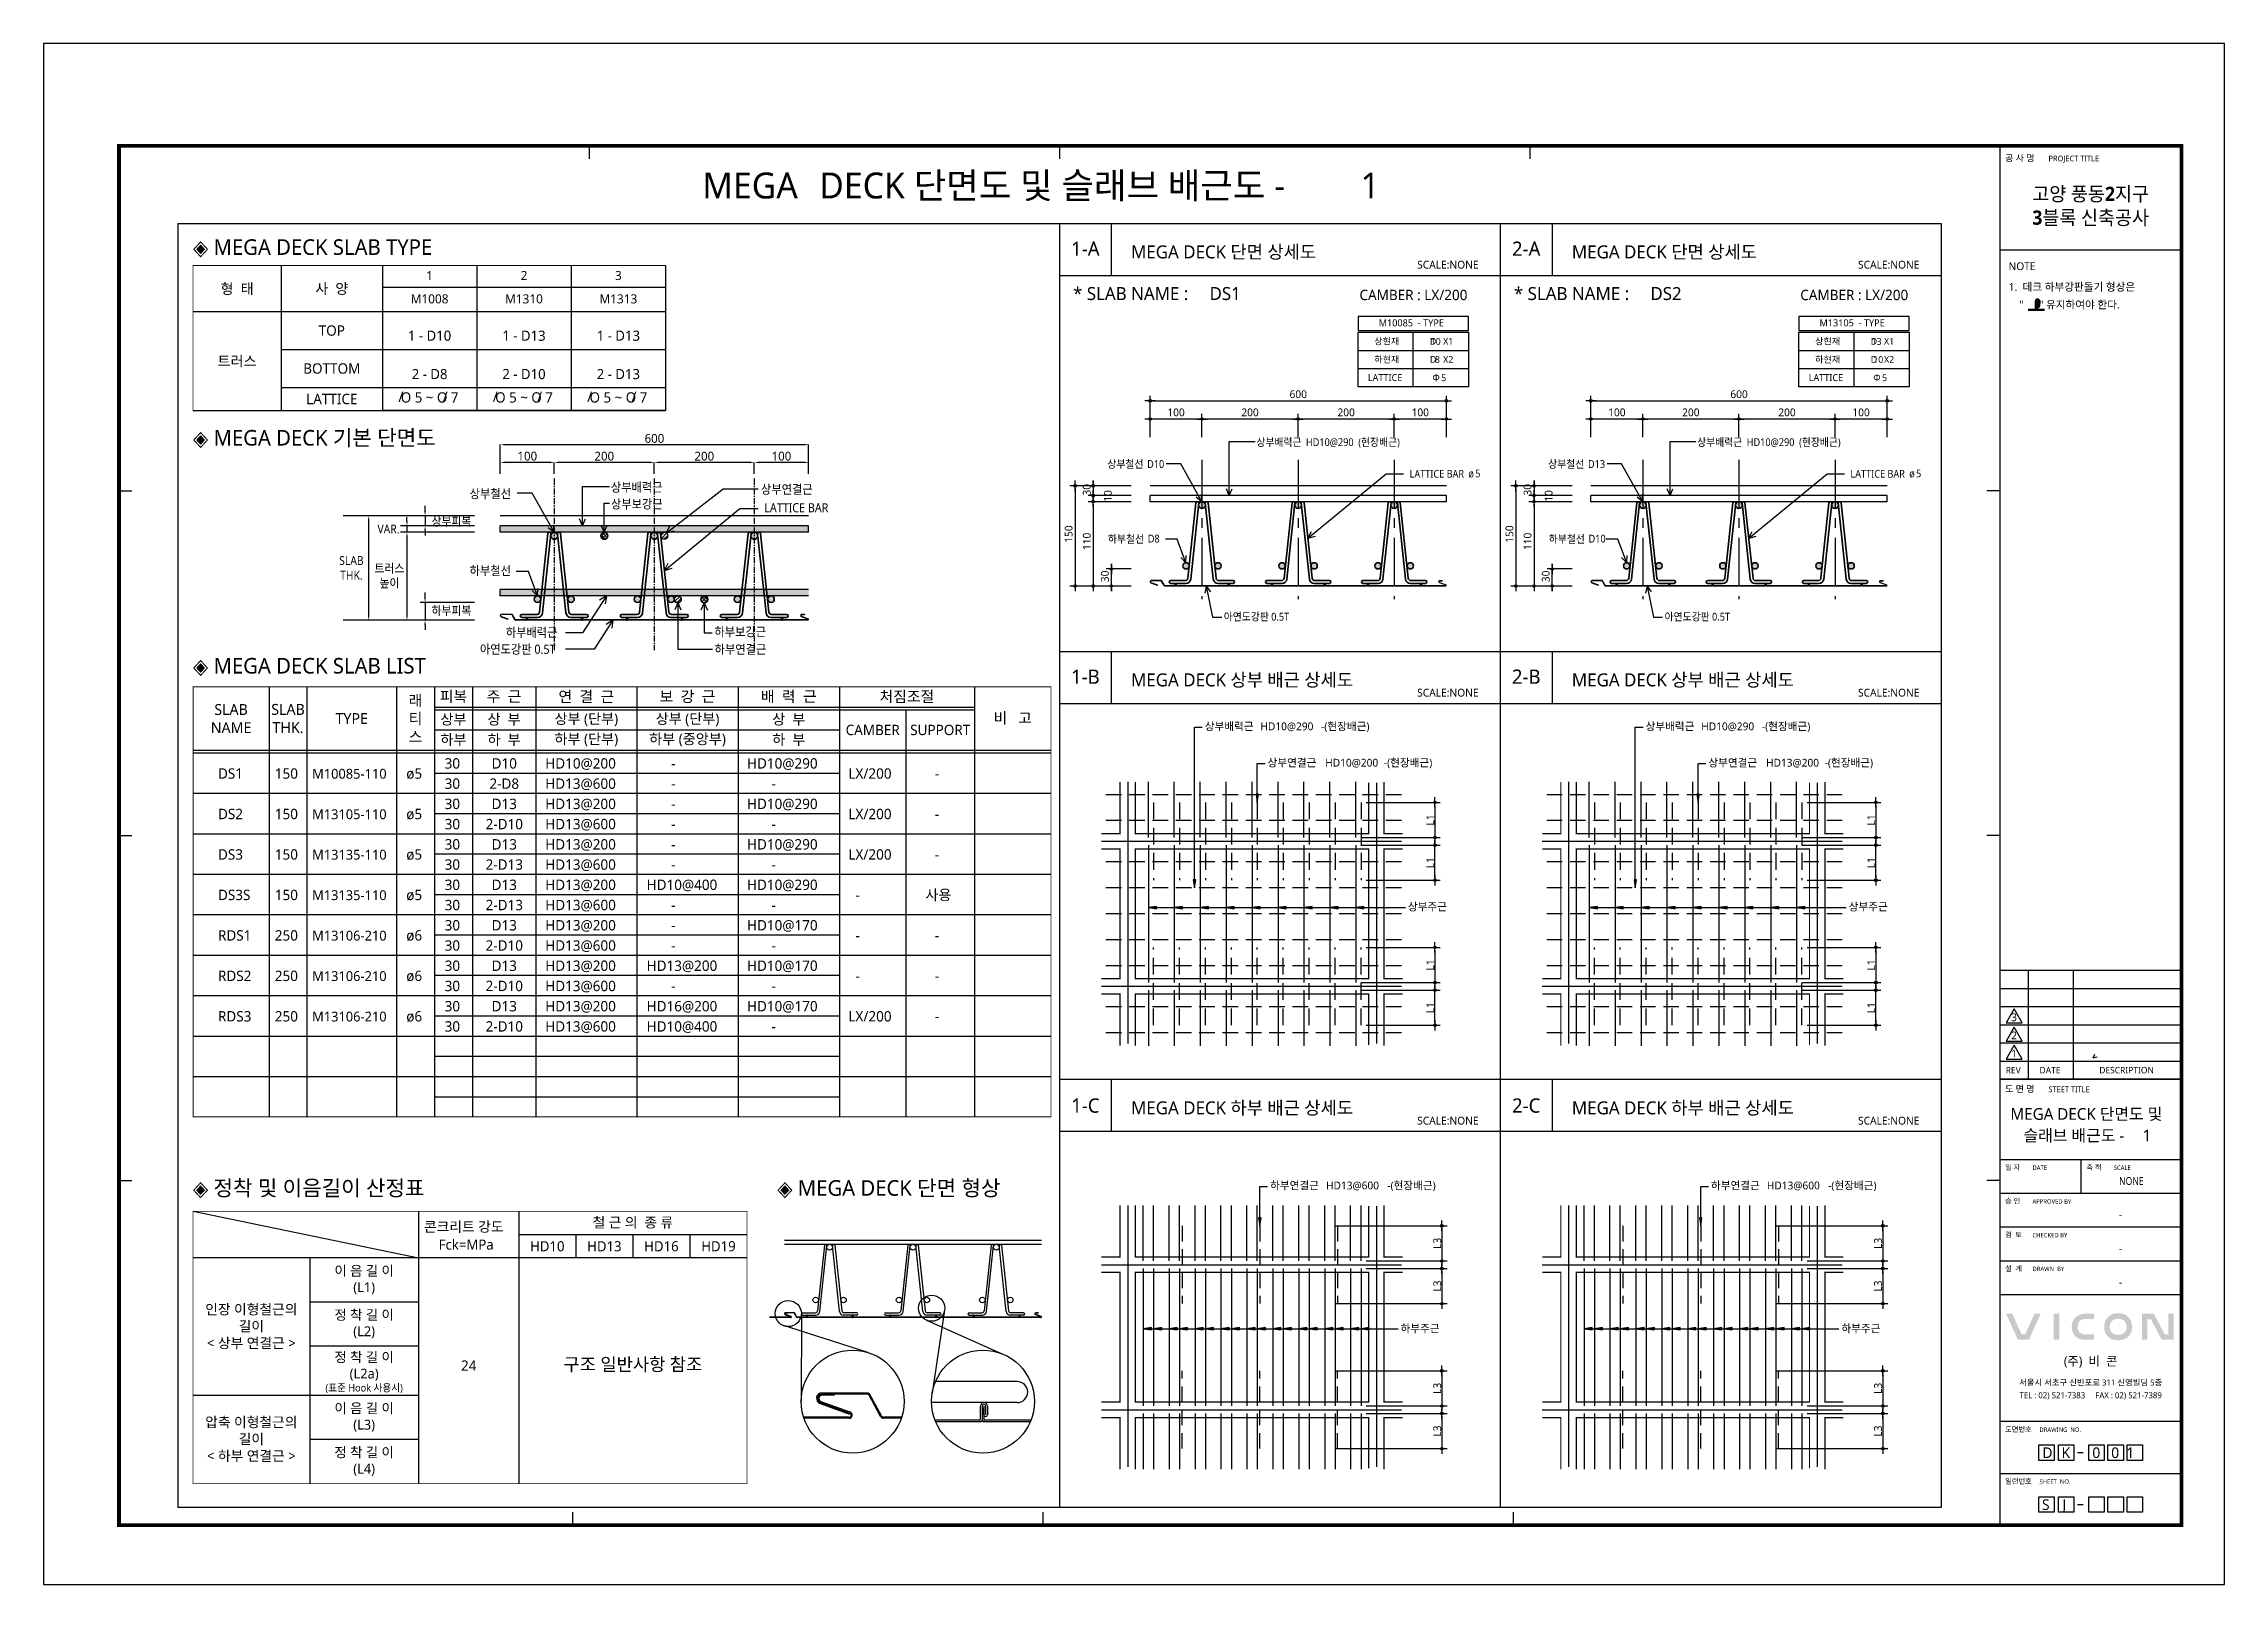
# Model space of a CAD drawing. Extents: x 10983 to 44623, y -18406 to 11294.
# Drawn here: x 10983 to 19393, y 5354 to 11294 of the extents above; entities that cross this region are included whole.
import ezdxf
from ezdxf.enums import TextEntityAlignment as Align

# ---------------------------------------------------------------- set-up
doc = ezdxf.new("R2010")
doc.units = 0
doc.header["$LTSCALE"] = 100
doc.header["$MEASUREMENT"] = 0
doc.header["$PDMODE"] = 3
doc.header["$PDSIZE"] = 10
for name, pattern in [('CEN', [62, 60, -1, 0, -1]), ('CENTER', [2, 1.25, -0.25, 0.25, -0.25]), ('HIDDENX2', [0.75, 0.5, -0.25])]:
    doc.linetypes.add(name, pattern=pattern)
doc.layers.get('0').update_dxf_attribs({"linetype": 'CONTINUOUS'})
doc.layers.get('Defpoints').update_dxf_attribs({"color": 165, "linetype": 'CONTINUOUS'})
for name, color, linetype in [('$$배력근', 210, 'CONTINUOUS'), ('$$주근(이음근)', 130, 'CEN'), ('0-TEXT', 3, 'CONTINUOUS'), ('1', 1, 'CONTINUOUS'), ('3', 3, 'CONTINUOUS'), ('7DIM', 7, 'CONTINUOUS'), ('CEN', 1, 'CEN'), ('D-TEX1', 6, 'CONTINUOUS'), ('D-TEX3', 9, 'CONTINUOUS'), ('DKT-TXT', 7, 'CONTINUOUS'), ('E', 115, 'CONTINUOUS'), ('form', 7, 'CONTINUOUS'), ('form_TEX', 7, 'CONTINUOUS'), ('H', 8, 'CONTINUOUS'), ('HAT', 8, 'CONTINUOUS'), ('NDS_DCN', 10, 'CONTINUOUS'), ('NUMBER', 7, 'CONTINUOUS'), ('REVISION1', 10, 'CONTINUOUS'), ('TG-TABLE', 7, 'CONTINUOUS'), ('TG-TABLE.TEX', 7, 'CONTINUOUS'), ('TG-TITLE.TEX', 3, 'CONTINUOUS'), ('TXT', 3, 'CONTINUOUS'), ('이름', 7, 'CONTINUOUS')]:
    doc.layers.add(name, color=color, linetype=linetype)
doc.layers.add('AM_0', color=7, linetype='CONTINUOUS', lineweight=35)
doc.styles.add('H', font='malgun.ttf', dxfattribs={"width": 0.9})
doc.styles.get("Standard").update_dxf_attribs({"font": ''})
doc.styles.add('SY STT', font='malgun.ttf')
doc.styles.add('VICON TEXT', font='malgun.ttf')
doc.styles.add('맑은 고딕', font='malgun.ttf')
doc.styles.add('맑은고딕', font='malgun.ttf')
doc.styles.get('Standard').set_extended_font_data('Haansoft Dotum')
doc.dimstyles.get("Standard").update_dxf_attribs({"dimtxt": 0.18, "dimasz": 0.18, "dimexe": 0.18, "dimexo": 0.0625, "dimgap": 0.09, "dimtad": 0, "dimtih": 1, "dimtoh": 1, "dimdec": 4, "dimzin": 0, "dimdsep": 46, "dimtxsty": 'Standard', "dimcen": 0.09, "dimadec": 0, "dimazin": 0, "dimtfac": 1, "dimtdec": 4, "dimtofl": 0, "dimtmove": 0, "dimatfit": 3, "dimfxl": 1, "dimtolj": 1, "dimtzin": 0, "dimarcsym": 0})
doc.dimstyles.new('숫자치수선', dxfattribs={"dimscale": 0, "dimtxt": 15, "dimasz": 7, "dimexe": 0.5, "dimexo": 0.5, "dimgap": 4, "dimtad": 1, "dimdec": 4, "dimdsep": 46, "dimtxsty": '맑은 고딕', "dimcen": 0, "dimclrd": 256, "dimclre": 256, "dimclrt": 7, "dimaunit": 3, "dimadec": 0, "dimazin": 0, "dimtfac": 1, "dimtdec": 4, "dimtix": 1, "dimtmove": 2, "dimatfit": 3, "dimldrblk": 'CLOSEDBLANK', "dimfxl": 1, "dimtolj": 1, "dimarcsym": 0})
pattern_1 = [(45, (-987073.07, -983204.75), (-53.0330086, 53.0330086), [])]
pattern_2 = [(45, (-987073.07, -983204.75), (-53.0330086, 53.0330086), []), (135, (-987073.07, -983204.75), (-53.0330086, -53.0330086), [])]

msp = doc.modelspace()

# ---------------------------------------------------------------- texts
at = {"layer": '0-TEXT', "color": 3, "ltscale": 0.5, "insert": (18876.8, 10666.1), "char_height": 55, "width": 700, "attachment_point": 5, "style": '맑은고딕'}
msp.add_mtext('{\\fMalgun Gothic|b1|i0|c129|p50;\\W0.95;고양 풍동2지구 \\P3블록 신축공사}', dxfattribs=at)
at = {"layer": 'D-TEX3', "ltscale": 0.5, "style": '맑은고딕'}
for s, height, p in [('MEGA DECK 단면 상세도', 50, (15176, 10466)), ('MEGA DECK 단면 상세도', 50, (16876, 10466)), ('CAMBER : LX/200', 40, (16057, 10305)), ('CAMBER : LX/200', 40, (17757, 10305)), ('MEGA DECK 상부 배근 상세도', 50, (15176, 8816)), ('MEGA DECK 상부 배근 상세도', 50, (16876, 8816)), ('MEGA DECK 하부 배근 상세도', 50, (15176, 7166)), ('MEGA DECK 하부 배근 상세도', 50, (16876, 7166))]:
    msp.add_text(s, height=height, dxfattribs=at).set_placement(p)
at = {"layer": 'NUMBER', "ltscale": 0.5, "style": '맑은고딕'}
msp.add_text('0  1', height=41, dxfattribs=at).set_placement((18956, 5841))
at = {"layer": 'TG-TABLE.TEX', "ltscale": 0.5, "style": 'SY STT'}
for s, height, p in [('1', 35, (12471, 10400)), ('2', 35, (12835, 10400)), ('3', 35, (13199, 10400)), ('M1008', 35, (12471, 10310)), ('M1310', 35, (12835, 10310)), ('M1313', 35, (13199, 10310)), ('1 - D10', 39, (12471, 10168)), ('1 - D13', 39, (12835, 10168)), ('1 - D13', 39, (13199, 10168)), ('2 - D8', 39, (12471, 10020)), ('2 - D10', 39, (12835, 10020)), ('2 - D13', 39, (13199, 10020))]:
    msp.add_text(s, height=height, dxfattribs=at).set_placement(p, align=Align.MIDDLE_CENTER)
for s, height, p in [('DS1', 40, (11655, 8460)), ('150', 40, (11874, 8460)), ('M10085-110', 38, (12018, 8460)), ('ø5', 40, (12381, 8460)), ('30', 40, (12529, 8499)), ('HD10@200', 40, (12917, 8499)), ('       -', 40, (13308, 8499)), ('HD10@290', 40, (13695, 8499)), ('LX/200', 40, (14086, 8460)), ('30', 40, (12529, 8421)), ('HD13@600', 40, (12917, 8421)), ('       -', 40, (13308, 8421)), ('       -', 40, (13695, 8421)), ('  -', 40, (14392, 8460)), ('DS2', 40, (11655, 8304)), ('150', 40, (11874, 8304)), ('M13105-110', 38, (12018, 8304)), ('ø5', 40, (12381, 8304)), ('30', 40, (12529, 8343)), ('HD13@200', 40, (12917, 8343)), ('       -', 40, (13308, 8343)), ('HD10@290', 40, (13695, 8343)), ('LX/200', 40, (14086, 8304)), ('30', 40, (12529, 8265)), ('HD13@600', 40, (12917, 8265)), ('       -', 40, (13308, 8265)), ('       -', 40, (13695, 8265)), ('  -', 40, (14392, 8304)), ('DS3', 40, (11655, 8148)), ('150', 40, (11874, 8148)), ('M13135-110', 38, (12018, 8148)), ('ø5', 40, (12381, 8148)), ('30', 40, (12529, 8187)), ('HD13@200', 40, (12917, 8187)), ('       -', 40, (13308, 8187)), ('HD10@290', 40, (13695, 8187)), ('LX/200', 40, (14086, 8148)), ('  -', 40, (14392, 8148)), ('30', 40, (12529, 8109)), ('HD13@600', 40, (12917, 8109)), ('       -', 40, (13308, 8109)), ('       -', 40, (13695, 8109)), ('DS3S', 40, (11655, 7992)), ('150', 40, (11874, 7992)), ('M13135-110', 38, (12018, 7992)), ('ø5', 40, (12381, 7992)), ('30', 40, (12529, 8031)), ('30', 40, (12529, 7953)), ('HD13@200', 40, (12917, 8031)), ('HD13@600', 40, (12917, 7953)), ('HD10@400', 40, (13308, 8031)), ('HD10@290', 40, (13695, 8031)), ('  -', 40, (14086, 7992)), ('사용', 40, (14383, 7992)), ('30', 40, (12529, 7875)), ('HD13@200', 40, (12917, 7875)), ('       -', 40, (13308, 7953)), ('HD10@170', 40, (13695, 7875)), ('       -', 40, (13695, 7953)), ('RDS1', 40, (11655, 7836)), ('250', 40, (11874, 7836)), ('M13106-210', 38, (12018, 7836)), ('ø6', 40, (12381, 7836)), ('30', 40, (12529, 7797)), ('HD13@600', 40, (12917, 7797)), ('       -', 40, (13308, 7875)), ('  -', 40, (14086, 7836)), ('  -', 40, (14392, 7836)), ('30', 40, (12529, 7719)), ('HD13@200', 40, (12917, 7719)), ('HD13@200', 40, (13308, 7719)), ('       -', 40, (13308, 7797)), ('HD10@170', 40, (13695, 7719)), ('       -', 40, (13695, 7797)), ('RDS2', 40, (11655, 7680)), ('250', 40, (11874, 7680)), ('M13106-210', 38, (12018, 7680)), ('ø6', 40, (12381, 7680)), ('30', 40, (12529, 7641)), ('HD13@600', 40, (12917, 7641)), ('       -', 40, (13308, 7641)), ('       -', 40, (13695, 7641)), ('  -', 40, (14086, 7680)), ('  -', 40, (14392, 7680)), ('30', 40, (12529, 7563)), ('HD13@200', 40, (12917, 7563)), ('HD16@200', 40, (13308, 7563)), ('HD10@170', 40, (13695, 7563)), ('RDS3', 40, (11655, 7524)), ('250', 40, (11874, 7524)), ('M13106-210', 38, (12018, 7524)), ('ø6', 40, (12381, 7524)), ('30', 40, (12529, 7485)), ('HD13@600', 40, (12917, 7485)), ('HD10@400', 40, (13308, 7485)), ('       -', 40, (13695, 7485)), ('LX/200', 40, (14086, 7524)), ('  -', 40, (14392, 7524))]:
    msp.add_text(s, height=height, dxfattribs=at).set_placement(p)
for s, p in [('D10', (12759, 8499)), ('2-D8', (12759, 8421)), ('D13', (12759, 8343)), ('2-D10', (12759, 8265)), ('D13', (12759, 8187)), ('2-D13', (12759, 8109)), ('2-D13', (12759, 7953)), ('D13', (12759, 8031)), ('D13', (12759, 7875)), ('2-D10', (12759, 7797)), ('D13', (12759, 7719)), ('2-D10', (12759, 7641)), ('D13', (12759, 7563)), ('2-D10', (12759, 7485))]:
    msp.add_text(s, height=40, dxfattribs=at).set_placement(p, align=Align.CENTER)
at = {"layer": 'TXT', "ltscale": 0.5, "style": '맑은고딕'}
for height, p in [(100, (16061, 10697)), (45, (19077, 7062))]:
    msp.add_text('1', height=height, dxfattribs=at).set_placement(p)

# ---------------------------------------------------------------- blocks, each defined once
blk = doc.blocks.new('VICONLOG')
at = {"layer": 'HAT', "ltscale": 0.5}
h = blk.add_hatch(color=8, dxfattribs=at)
h.dxf.hatch_style = 1
h.paths.add_polyline_path([(69.3, 315.2), (111.6, 315.2), (157.3, 415.6), (133.5, 415.6), (97.3, 336), (83.7, 336), (47.4, 415.6), (23.7, 415.6)])
h.paths.add_polyline_path([(207.5, 315.1), (229.6, 315.1), (229.6, 415.4), (207.5, 415.4)])
h.paths.add_polyline_path([(300.6, 355.6, -0.100525), (299.7, 371.1, -0.373541), (327.7, 395.4), (362.7, 395.3), (362.7, 415.4), (327.7, 415.4, 0.051671), (312.9, 413.3, 0.131595), (291.2, 401.2, 0.127719), (280.2, 383.1, 0.067192), (277.2, 364.4, 0.152754), (285.5, 335.3, 0.061908), (291.8, 327.9, 0.071442), (301, 321.6, 0.114733), (329.1, 315.1), (362.7, 315.1), (362.7, 335.6), (329.1, 335.6, -0.017106), (323, 336.1, -0.30682)])
h.paths.add_polyline_path([(417.7, 326.6, 0.088872), (429.4, 318.7, 0.086691), (450.8, 313.5, 0.078736), (473.9, 315.6, 0.121785), (494.3, 326.4, 0.170478), (508.8, 352.9, 0.035083), (509.7, 362, 0.022918), (509.5, 368, 0.077261), (505, 388.1, 0.105839), (495.1, 403, 0.135555), (473.5, 414.9, 0.052602), (455.9, 417.1, 0.091585), (434.3, 413.7, 0.320638), (402.4, 367.8, 0.222412)])
h.paths.add_polyline_path([(423.6, 367.1, -0.297294), (441.3, 393.7, -0.092536), (455.2, 396.3, -0.087656), (468.6, 394.2, -0.116333), (479.8, 387.3, -0.095204), (484.9, 380.3, -0.065441), (488.3, 370.9, -0.06413), (488.6, 359.3, -0.1653), (479.9, 342.3, -0.136024), (464.5, 335.1, -0.06763), (452.3, 334.4, -0.090774), (437.7, 338.3, -0.13619), (427.1, 349, -0.158608)], flags=16)
h.paths.add_polyline_path([(569.1, 394.5), (582.1, 394.5), (624.3, 315.1), (669.8, 315.1), (669.8, 415.4), (648.9, 415.4), (648.9, 336), (635.8, 336), (593.6, 415.4), (548.2, 415.4), (548.2, 315.1), (569.1, 315.1)])
at = {"layer": 'form_TEX', "style": 'VICON TEXT'}
blk.add_text('서울시 서초구 신반포로 311 신영빌딩 5층', height=23, dxfattribs=at).set_placement((350, 150.9), align=Align.MIDDLE)
at = {"layer": 'form_TEX', "attachment_point": 5, "style": 'VICON TEXT'}
for s, width, heights, insert, char_height in [('(주)  비  콘', 383.636, [-49.5], (350, 229.3), 35), ('TEL : 02) 521-7383     FAX : 02) 521-7389', 685.972, [-28.7], (350, 98.6), 23)]:
    blk.add_mtext_dynamic_manual_height_columns(s, width=width, gutter_width=625, heights=heights, dxfattribs=dict(at, insert=insert, char_height=char_height))
blk = doc.blocks.new('Deck_Sh01')
at = {"linetype": 'ByBlock'}
for p, q in [((0, 4950), (3400, 4950)), ((0, 4950), (0, 0)), ((3400, 4950), (3400, 0)), ((3400, 4950), (3400, 0)), ((3400, 4950), (3400, 0)), ((3400, 0), (0, 0))]:
    blk.add_line(p, q, dxfattribs=at)
at = {"layer": 'Defpoints'}
blk.add_lwpolyline([(-517.5, -296.1), (7892.5, -296.1), (7892.5, 5644), (-517.5, 5644)], close=True, dxfattribs=at)
at = {"layer": 'form', "color": 30}
for p, q in [((1586.6, 5250), (1586.6, 5200)), ((3400, 5250), (3400, 5200)), ((5213.4, 5250), (5213.4, 5200)), ((7026.8, 5250), (7026.8, -68.2)), ((-226.8, 3920.4), (-176.8, 3920.4)), ((7026.8, 3920.4), (6976.8, 3920.4)), ((-226.8, 2590.9), (-176.8, 2590.9)), ((7026.8, 2590.9), (6976.8, 2590.9)), ((-226.8, 1261.3), (-176.8, 1261.3)), ((7026.8, 1261.3), (6976.8, 1261.3)), ((1523.9, -68.2), (1523.9, -18.2)), ((3337.4, -68.2), (3337.4, -18.2)), ((5150.8, -68.2), (5150.8, -18.2))]:
    blk.add_line(p, q, dxfattribs=at)
at = {"layer": 'form'}
blk.add_line((7726.8, 4847.2), (7026.8, 4847.2), dxfattribs=at)
at = {"layer": 'form', "ltscale": 2}
for p, q in [((7026.8, 2071.4), (7726.1, 2071.4)), ((7135.9, 2071.4), (7135.9, 1651.4)), ((7309.7, 2071.4), (7309.7, 1651.4)), ((7026.8, 2001.4), (7726.1, 2001.4)), ((7026.8, 1931.4), (7726.1, 1931.4)), ((7026.8, 1861.4), (7726.1, 1861.4)), ((7026.8, 1791.4), (7726.1, 1791.4)), ((7026.8, 1721.4), (7726.1, 1721.4)), ((7726.8, 1651.4), (7026.8, 1651.4)), ((7026.8, 1651.4), (7726.8, 1651.4)), ((7026.8, 1341.8), (7726.8, 1341.8)), ((7026.8, 1211.8), (7726.8, 1211.8)), ((7026.8, 1081.8), (7726.8, 1081.8)), ((7026.8, 951.8), (7726.8, 951.8)), ((7026.8, 821.8), (7726.8, 821.8)), ((7726.8, 331.8), (7026.8, 331.8)), ((7326.2, 211.8), (7348.5, 211.8)), ((7026.8, 131.8), (7726.8, 131.8)), ((7326.2, 11.8), (7348.5, 11.8))]:
    blk.add_line(p, q, dxfattribs=at)
at = {"layer": 'form', "color": 30, "ltscale": 0.5}
blk.add_line((7026.8, 1651.4), (7726.1, 1651.4), dxfattribs=at)
at = {"layer": 'form', "ltscale": 0.5}
blk.add_line((7340.4, 1211.8), (7340.4, 1341.8), dxfattribs=at)
at = {"layer": 'form', "color": 30, "const_width": 14.2}
blk.add_lwpolyline([(-226.8, 5250), (-226.8, -68.2), (7726.8, -68.2), (7726.8, 5250)], close=True, dxfattribs=at)
at = {"layer": 'form', "ltscale": 0.5}
for points in [[(7176.8, 241.6), (7236.6, 241.6), (7236.6, 181.9), (7176.8, 181.9)], [(7252.5, 241.6), (7312.2, 241.6), (7312.2, 181.9), (7252.5, 181.9)], [(7369.3, 241.6), (7429, 241.6), (7429, 181.9), (7369.3, 181.9)], [(7443.2, 241.6), (7502.9, 241.6), (7502.9, 181.9), (7443.2, 181.9)], [(7517.1, 241.6), (7576.8, 241.6), (7576.8, 181.9), (7517.1, 181.9)], [(7176.8, 41.6), (7236.6, 41.6), (7236.6, -18.1), (7176.8, -18.1)], [(7252.5, 41.6), (7312.2, 41.6), (7312.2, -18.1), (7252.5, -18.1)], [(7369.3, 41.6), (7429, 41.6), (7429, -18.1), (7369.3, -18.1)], [(7443.2, 41.6), (7502.9, 41.6), (7502.9, -18.1), (7443.2, -18.1)], [(7517.1, 41.6), (7576.8, 41.6), (7576.8, -18.1), (7517.1, -18.1)]]:
    blk.add_lwpolyline(points, close=True, dxfattribs=at)
at = {"layer": 'REVISION1', "ltscale": 2}
for points in [[(7081.5, 1922.5), (7050.5, 1868.7), (7112.6, 1868.7), (7081.5, 1922.5)], [(7081.5, 1852.5), (7050.5, 1798.7), (7112.6, 1798.7), (7081.5, 1852.5)], [(7081.5, 1782.5), (7050.5, 1728.7), (7112.6, 1728.7), (7081.5, 1782.5)]]:
    blk.add_lwpolyline(points, dxfattribs=at)
at = {"layer": 'TG-TABLE'}
for p, q in [((351.8, 3163.8), (351.8, 1506)), ((498.2, 3163.8), (498.2, 1506)), ((843.4, 3163.8), (843.4, 1506)), ((989.8, 3163.8), (989.8, 1506)), ((1136.2, 3163.8), (1136.2, 1506)), ((1380.2, 3163.8), (1380.2, 1506)), ((1770.6, 3163.8), (1770.6, 1506)), ((2160.9, 3163.8), (2160.9, 1506)), ((2551.3, 3163.8), (2551.3, 1506)), ((3072.2, 3163.8), (3072.2, 1506)), ((989.8, 3085.7), (3072.2, 3085.7)), ((989.8, 3075.9), (3072.2, 3075.9)), ((2808.2, 3075.9), (2808.2, 1506)), ((989.8, 2997.8), (2551.3, 2997.8)), ((59, 2919.8), (3367.5, 2919.8)), ((59, 2910), (3367.5, 2910)), ((989.8, 2832), (2551.3, 2832)), ((59, 2754), (3367.5, 2754)), ((989.8, 2676), (2551.3, 2676)), ((59, 2598), (3367.5, 2598)), ((59, 2442), (3367.5, 2442)), ((989.8, 2520), (2551.3, 2520)), ((989.8, 2364), (2551.3, 2364)), ((59, 2286), (3367.5, 2286)), ((989.8, 2208), (2551.3, 2208)), ((59, 2130), (3367.5, 2130)), ((989.8, 2052), (2551.3, 2052)), ((59, 1974), (3367.5, 1974)), ((989.8, 1896), (2551.3, 1896)), ((59, 1818), (3367.5, 1818)), ((989.8, 1740), (2551.3, 1740)), ((59, 1662), (3367.5, 1662)), ((989.8, 1584), (2551.3, 1584))]:
    blk.add_line(p, q, dxfattribs=at)
at = {"layer": 'TG-TABLE', "const_width": 3.5}
blk.add_lwpolyline([(59, 3163.8), (3367.5, 3163.8), (3367.5, 1506), (59, 1506)], close=True, dxfattribs=at)
at = {"layer": '이름', "color": 7}
for q in [(7393.3, 1748.5), (7401.7, 1738.3)]:
    blk.add_line((7386.2, 1734.1), q, dxfattribs=at)
at = {"layer": 'DKT-TXT'}
blk.add_blockref('VICONLOG', (7026.8, 331.8), dxfattribs=at)
at = {"layer": 'form', "style": 'VICON TEXT'}
for s, p in [('D', (7190.5, 191)), ('K', (7264.4, 191)), ('S', (7189, -9.2)), ('J', (7267.6, -9.2))]:
    blk.add_text(s, height=41, dxfattribs=at).set_placement(p)
at = {"layer": 'form_TEX', "ltscale": 2}
for s, height, style, p in [('공 사 명', 25, 'VICON TEXT', (7046.8, 5190)), ('PROJECT TITLE', 22, 'VICON TEXT', (7214, 5190)), ('도 면 명', 25, '맑은고딕', (7046.8, 1601.4)), ('STEET TITLE', 22, '맑은고딕', (7214, 1601.4)), ('일 자', 20, 'VICON TEXT', (7046.8, 1301.8)), ('DATE', 17, 'VICON TEXT', (7152.4, 1301.8)), ('축 척', 20, 'VICON TEXT', (7360.4, 1301.8)), ('SCALE', 17, 'VICON TEXT', (7466, 1301.8)), ('승 인', 20, 'VICON TEXT', (7046.8, 1171.8)), ('APPROVED BY', 17, 'VICON TEXT', (7152.4, 1171.8)), ('검  토', 20, 'VICON TEXT', (7046.8, 1041.8)), ('CHECKED BY', 17, 'VICON TEXT', (7152.4, 1041.8)), ('설  계', 20, 'VICON TEXT', (7046.8, 911.8)), ('DRAWN  BY', 17, 'VICON TEXT', (7152.4, 911.8)), ('도면번호', 20, 'VICON TEXT', (7046.8, 291.8)), ('DRAWING  NO.', 17, 'VICON TEXT', (7179.5, 291.8)), ('일련번호', 20, 'VICON TEXT', (7046.8, 91.8)), ('SHEET  NO.', 17, 'VICON TEXT', (7179.5, 91.8))]:
    blk.add_text(s, height=height, dxfattribs=dict(at, style=style)).set_placement(p)
at = {"layer": 'form_TEX', "color": 1, "ltscale": 2, "style": 'VICON TEXT'}
blk.add_text('NOTE', height=30, dxfattribs=at).set_placement((7060.3, 4770.9))
at = {"layer": 'form_TEX', "style": 'VICON TEXT'}
for s, p in [('REV', (7049.2, 1673.9)), ('DATE', (7179.7, 1673.9)), ('DESCRIPTION', (7410, 1673.9))]:
    blk.add_text(s, height=25, dxfattribs=at).set_placement(p)
at = {"layer": 'NUMBER', "ltscale": 0.5, "style": '맑은고딕'}
blk.add_text('0', height=41, dxfattribs=at).set_placement((7383.3, 191))
at = {"layer": 'REVISION1', "ltscale": 2, "style": 'VICON TEXT'}
for s, p in [('3', (7081.5, 1890.2)), ('2', (7081.5, 1820.2)), ('1', (7081.5, 1750.2))]:
    blk.add_text(s, height=30, dxfattribs=at).set_placement(p, align=Align.MIDDLE_CENTER)
at = {"layer": 'TG-TABLE.TEX', "color": 3, "style": 'VICON TEXT'}
blk.add_text('DECK 단면도 및 슬래브 배근도 -', height=100, dxfattribs=at).set_placement((2473.6, 5047))
at = {"layer": 'TG-TABLE.TEX', "color": 3, "char_height": 42, "attachment_point": 5, "style": 'VICON TEXT'}
for s, heights, insert in [('래\\P티\\P스', [-197.8], (916.6, 3041.8)), ('피복', [-55], (1063, 3124.7)), ('주  근', [-53], (1258.2, 3124.7)), ('연  결  근', [-54.4], (1575.4, 3124.7)), ('보  강  근', [-54], (1965.7, 3124.7)), ('배  력  근', [-55], (2356.1, 3124.7)), ('처짐조절', [-55], (2811.8, 3124.7)), ('SLAB\\PNAME', [-112.7], (205.4, 3041.8)), ('SLAB\\PTHK.', [-113.3], (425, 3041.8)), ('TYPE', [-42], (670.8, 3041.8)), ('비   고', [-55], (3219.9, 3041.8))]:
    blk.add_mtext_dynamic_manual_height_columns(s, width=292.791, gutter_width=500, heights=heights, dxfattribs=dict(at, insert=insert))
at = {"layer": 'TG-TABLE.TEX', "color": 30, "char_height": 40, "attachment_point": 5, "style": 'VICON TEXT'}
for s, width, heights, insert in [('상부', 292.791, [-52.4], (1063, 3036.9)), ('상  부', 292.791, [-52.4], (1258.2, 3036.9)), ('상부 (단부)', 292.791, [-56.6], (1575.4, 3036.9)), ('상부 (단부)', 292.791, [-56.6], (1965.7, 3036.9)), ('상  부', 292.791, [-52.4], (2356.1, 3036.9)), ('하부', 292.791, [-52.4], (1063, 2958.8)), ('하  부', 292.791, [-52.4], (1258.2, 2958.8)), ('하부 (단부)', 292.791, [-56.6], (1575.4, 2958.8)), ('하부 (중앙부)', 341.59, [-56.6], (1965.7, 2958.8)), ('하  부', 292.791, [-52.4], (2356.1, 2958.8)), ('CAMBER', 292.791, [-41.3], (2679.8, 2997.8)), ('SUPPORT', 292.791, [-41.3], (2940.2, 2997.8))]:
    blk.add_mtext_dynamic_manual_height_columns(s, width=width, gutter_width=500, heights=heights, dxfattribs=dict(at, insert=insert))
at = {"layer": 'TG-TABLE.TEX', "color": 3, "ltscale": 0.5, "style": 'VICON TEXT'}
blk.add_attdef('DKTYT', text='', height=100, dxfattribs=at).set_placement((2425.2, 5047), align=Align.RIGHT)
at = {"layer": 'TXT', "style": 'VICON TEXT'}
for s, p in [('DECK 단면도 및', (7247.9, 1495)), ('슬래브 배근도 -', (7118, 1412))]:
    blk.add_text(s, height=45, dxfattribs=at).set_placement(p)
at = {"layer": 'TXT', "style": 'VICON TEXT', "width": 0.85}
blk.add_text('NONE', height=30, dxfattribs=at).set_placement((7533.8, 1244.1), align=Align.CENTER)
at = {"layer": 'TXT', "style": 'VICON TEXT'}
for p in [(7492.1, 1114.1), (7492.1, 984.1), (7492.1, 854.1)]:
    blk.add_text('-', height=30, dxfattribs=at).set_placement(p, align=Align.CENTER)
at = {"layer": 'TXT', "ltscale": 0.5, "style": 'VICON TEXT'}
blk.add_attdef('DKTYR', text='', height=45, dxfattribs=at).set_placement((7248.4, 1495), align=Align.RIGHT)
blk = doc.blocks.new('Deck_DKnoteSD1')
for p, q in [((100.6, -71.7), (75.1, -71.7)), ((102.6, -75.7), (75.1, -75.7)), ((102.6, -69.6), (102.6, -39.5)), ((106.7, -39.5), (106.7, -71.7)), ((110.7, -39.5), (110.7, -69.6)), ((110.7, -59.6), (110.7, -43.5)), ((138.2, -75.7), (110.7, -75.7)), ((138.2, -71.7), (112.7, -71.7)), ((114.7, -59.6), (114.7, -39.5)), ((118.7, -39.5), (118.7, -59.6))]:
    blk.add_line(p, q)
for centre, radius, start, end in [((100.6, -69.6), 2.01, 270, 0), ((110.7, -39.5), 8.04, 0, 180), ((110.7, -39.5), 8.04, 0, 180), ((102.6, -71.7), 4.02, 270, 0), ((110.7, -39.5), 4.02, 0, 180), ((110.7, -71.7), 4.02, 180, 270), ((114.7, -59.6), 4.02, 180, 0), ((112.7, -69.6), 2.01, 180, 270)]:
    blk.add_arc(centre, radius, start, end)
at = {"layer": 'form_TEX', "color": 1, "style": 'VICON TEXT'}
for s, p in [('1.  데크 하부강판돌기 형상은', (0, 0)), ('    "      " 유지하여야 한다.', (0, -68.5))]:
    blk.add_text(s, height=30, dxfattribs=at).set_placement(p)
blk = doc.blocks.new('*D32')
at = {"layer": 'Defpoints', "color": 0, "transparency": 16777216}
for p in [(896569, 824083), (896569, 823728), (898220, 823728)]:
    blk.add_point(p, dxfattribs=at)
at = {"layer": '이름', "lineweight": -2, "transparency": 16777216}
for p, q in [((896569, 823729), (896569, 824083)), ((898070, 824083), (896719, 824083)), ((898220, 823729), (898220, 824083))]:
    blk.add_line(p, q, dxfattribs=at)
at = {"layer": '이름', "transparency": 16777216}
for points in [[(896719, 824108), (896719, 824058), (896569, 824083)], [(898070, 824108), (898070, 824058), (898220, 824083)]]:
    blk.add_solid(points, dxfattribs=at)
at = {"layer": '이름', "color": 7, "transparency": 16777216, "insert": (897395, 824273), "char_height": 270, "attachment_point": 5, "style": '맑은 고딕'}
blk.add_mtext('\\A1;100', dxfattribs=at)
blk = doc.blocks.new('_ClosedBlank')
at = {"color": 0, "linetype": 'ByBlock', "lineweight": -2}
for p, q in [((-1, 0.17), (0, 0)), ((-1, 0.17), (-1, -0.17)), ((0, 0), (-1, -0.17))]:
    blk.add_line(p, q, dxfattribs=at)
blk = doc.blocks.new('*D33')
at = {"layer": 'Defpoints', "color": 0, "transparency": 16777216}
for p in [(898220, 824083), (898220, 823728), (901280, 823728)]:
    blk.add_point(p, dxfattribs=at)
at = {"layer": '이름', "lineweight": -2, "transparency": 16777216}
for p, q in [((898220, 823729), (898220, 824083)), ((901130, 824083), (898370, 824083)), ((901280, 823729), (901280, 824083))]:
    blk.add_line(p, q, dxfattribs=at)
at = {"layer": '이름', "transparency": 16777216}
for points in [[(898370, 824108), (898370, 824058), (898220, 824083)], [(901130, 824108), (901130, 824058), (901280, 824083)]]:
    blk.add_solid(points, dxfattribs=at)
at = {"layer": '이름', "color": 7, "transparency": 16777216, "insert": (899750, 824272), "char_height": 270, "attachment_point": 5, "style": '맑은 고딕'}
blk.add_mtext('\\A1;200', dxfattribs=at)
blk = doc.blocks.new('*D34')
at = {"layer": 'Defpoints', "color": 0, "transparency": 16777216}
for p in [(901280, 824083), (901280, 823728), (904340, 823728)]:
    blk.add_point(p, dxfattribs=at)
at = {"layer": '이름', "lineweight": -2, "transparency": 16777216}
for p, q in [((901280, 823729), (901280, 824083)), ((904190, 824083), (901430, 824083)), ((904340, 823729), (904340, 824083))]:
    blk.add_line(p, q, dxfattribs=at)
at = {"layer": '이름', "transparency": 16777216}
for points in [[(901430, 824108), (901430, 824058), (901280, 824083)], [(904190, 824108), (904190, 824058), (904340, 824083)]]:
    blk.add_solid(points, dxfattribs=at)
at = {"layer": '이름', "color": 7, "transparency": 16777216, "insert": (902810, 824272), "char_height": 270, "attachment_point": 5, "style": '맑은 고딕'}
blk.add_mtext('\\A1;200', dxfattribs=at)
blk = doc.blocks.new('*D35')
at = {"layer": 'Defpoints', "color": 0, "transparency": 16777216}
for p in [(904340, 824083), (904340, 823728), (906000, 823728)]:
    blk.add_point(p, dxfattribs=at)
at = {"layer": '이름', "lineweight": -2, "transparency": 16777216}
for p, q in [((904340, 823729), (904340, 824083)), ((905850, 824083), (904490, 824083)), ((906000, 823729), (906000, 824083))]:
    blk.add_line(p, q, dxfattribs=at)
at = {"layer": '이름', "transparency": 16777216}
for points in [[(904490, 824108), (904490, 824058), (904340, 824083)], [(905850, 824108), (905850, 824058), (906000, 824083)]]:
    blk.add_solid(points, dxfattribs=at)
at = {"layer": '이름', "color": 7, "transparency": 16777216, "insert": (905170, 824273), "char_height": 270, "attachment_point": 5, "style": '맑은 고딕'}
blk.add_mtext('\\A1;100', dxfattribs=at)
blk = doc.blocks.new('*D36')
at = {"layer": 'Defpoints', "color": 0, "transparency": 16777216}
for p in [(906000, 824625), (896569, 823728), (906000, 823728)]:
    blk.add_point(p, dxfattribs=at)
at = {"layer": '이름', "lineweight": -2, "transparency": 16777216}
for p, q in [((896569, 823729), (896569, 824625)), ((896719, 824625), (905850, 824625)), ((906000, 823729), (906000, 824625))]:
    blk.add_line(p, q, dxfattribs=at)
at = {"layer": '이름', "transparency": 16777216}
for points in [[(896719, 824650), (896719, 824600), (896569, 824625)], [(905850, 824650), (905850, 824600), (906000, 824625)]]:
    blk.add_solid(points, dxfattribs=at)
at = {"layer": '이름', "color": 7, "transparency": 16777216, "insert": (901284, 824814), "char_height": 270, "attachment_point": 5, "style": '맑은 고딕'}
blk.add_mtext('\\A1;600', dxfattribs=at)
blk = doc.blocks.new('화살표')
at = {"layer": '이름', "color": 7}
for q in [(7411.9, 1748.5), (7420.3, 1738.3)]:
    blk.add_line((7404.8, 1734.1), q, dxfattribs=at)
blk = doc.blocks.new('Deck_DKtypeSD')
at = {"color": 3}
for p, q in [((2658.5, 441.7), (2484.1, 441.7)), ((2658.5, 437.5), (2484.1, 437.5)), ((2531.3, 437.5), (2484.5, 437.5)), ((2531.3, 433.3), (2484.5, 433.3)), ((2531.3, 437.5), (2531.3, 433.3)), ((2710.3, 351.4), (2665.6, 433.3)), ((2714, 353.5), (2669.3, 435.3)), ((3237.1, 485.8), (2922.1, 485.8)), ((2588.2, 348.8), (2413.1, 348.8)), ((2588.2, 344.6), (2414.5, 344.6)), ((2477, 401.5), (2589.8, 360.5)), ((2478.5, 405.5), (2591.2, 364.5)), ((2479.9, 409.4), (2591.3, 368.9)), ((2591.2, 364.5), (2589.8, 360.5)), ((2791.5, 348.9), (2721.7, 348.9)), ((2790.1, 344.6), (2721.7, 344.6)), ((3237.1, 404.8), (2906.5, 404.8)), ((3237.1, 404.8), (2906.5, 404.8)), ((3092, 337.3), (2919.8, 337.3)), ((3095.3, 340.6), (3095.3, 391.3)), ((3102.1, 391.3), (3102.1, 337.3)), ((3108.8, 391.2), (3108.8, 340.6)), ((3108.8, 357.5), (3108.8, 384.5)), ((3290.1, 337.3), (3112.2, 337.3)), ((3115.6, 357.5), (3115.6, 391.3)), ((3122.4, 391.3), (3122.4, 357.5)), ((3095.3, 330.5), (2922.6, 330.5)), ((3287.4, 330.5), (3108.8, 330.5))]:
    blk.add_line(p, q, dxfattribs=at)
for centre, radius, start, end in [((2484.1, 421), 20.7, 90, 250), ((2484.1, 421), 16.5, 90, 250), ((2484.1, 421), 12.3, 88.14153, 250.08709), ((2658.5, 429.4), 12.3, 28.61046, 90), ((2658.5, 429.4), 8.06, 28.61046, 90), ((3237.1, 445.3), 40.5, 0, 90), ((3237.1, 445.3), 40.5, 270, 0), ((2588.6, 356.9), 12.3, 268.14153, 77.53582), ((2588.7, 356.8), 8.04, 266.60413, 71.65888), ((2721.7, 357.7), 13, 208.61046, 270), ((2721.7, 357.7), 8.82, 208.61046, 270), ((3092, 340.6), 3.38, 270, 0), ((3108.8, 391.3), 13.5, 0, 180), ((3108.8, 391.3), 13.5, 0, 180), ((3095.3, 337.3), 6.75, 270, 0), ((3108.8, 391.3), 6.75, 0, 180), ((3108.8, 337.3), 6.75, 180, 270), ((3115.6, 357.5), 6.75, 180, 0), ((3112.2, 340.6), 3.38, 180, 270)]:
    blk.add_arc(centre, radius, start, end, dxfattribs=at)
at = {"layer": 'E'}
for p, q in [((3330.8, 1029.5), (2340, 1029.5)), ((3330.9, 1014.8), (2340.2, 1014.8)), ((2493.4, 1011.2), (2466.5, 758.5)), ((2475.9, 756.2), (2503, 1010.5)), ((2499, 1014.8), (2497.4, 1014.8)), ((2551.3, 756.2), (2524.3, 1010.5)), ((2528.3, 1014.8), (2529.8, 1014.8)), ((2533.8, 1011.2), (2560.8, 758.5)), ((2814.9, 1011.2), (2788, 758.5)), ((2797.4, 756.2), (2824.5, 1010.5)), ((2820.5, 1014.8), (2818.9, 1014.8)), ((2872.8, 756.2), (2845.7, 1010.5)), ((2849.7, 1014.8), (2851.3, 1014.8)), ((2855.3, 1011.2), (2882.3, 758.5)), ((3136.4, 1011.2), (3109.5, 758.5)), ((3118.9, 756.2), (3146, 1010.5)), ((3142, 1014.8), (3140.4, 1014.8)), ((3194.3, 756.2), (3167.2, 1010.5)), ((3171.2, 1014.8), (3172.8, 1014.8)), ((3176.8, 1011.2), (3203.7, 758.5)), ((2363.9, 732.7), (2281.4, 732.7)), ((2363.9, 733.5), (2281.8, 733.5)), ((2342.7, 743.6), (2364.2, 735.7)), ((2343, 744.3), (2364.4, 736.5)), ((2343.3, 745), (2364.5, 737.3)), ((2377.3, 751.2), (2344, 751.2)), ((2377.3, 750.4), (2344, 750.4)), ((2353, 749.6), (2344.1, 749.6)), ((2353, 750.4), (2353, 749.6)), ((2364.4, 736.5), (2364.2, 735.7)), ((2387.1, 734), (2378.6, 749.6)), ((2387.8, 734.4), (2379.3, 750)), ((2424, 733.5), (2389.3, 733.5)), ((2424.4, 732.7), (2389.3, 732.7)), ((2409.1, 751.2), (2458.5, 751.2)), ((2409.1, 741.6), (2452.6, 741.6)), ((2409.1, 741.6), (2459.9, 741.6)), ((2424.4, 733.9), (2424.4, 740)), ((2424.4, 737.8), (2424.4, 734.3)), ((2425.2, 740), (2425.2, 733.5)), ((2425.2, 737.8), (2425.2, 734.3)), ((2426, 740), (2426, 733.9)), ((2426, 735.9), (2426, 739.2)), ((2601.2, 732.7), (2426, 732.7)), ((2600.8, 733.5), (2426.4, 733.5)), ((2426.8, 735.9), (2426.8, 740)), ((2427.6, 740), (2427.6, 735.9)), ((2618.1, 741.6), (2567.3, 741.6)), ((2618.1, 751.2), (2568.8, 751.2)), ((2618.1, 741.6), (2574.7, 741.6)), ((2601.2, 733.9), (2601.2, 740)), ((2601.2, 737.8), (2601.2, 734.3)), ((2602, 740), (2602, 733.5)), ((2602, 737.8), (2602, 734.3)), ((2602.8, 740), (2602.8, 733.9)), ((2602.8, 735.9), (2602.8, 739.2)), ((2745.9, 732.7), (2602.8, 732.7)), ((2745.5, 733.5), (2603.2, 733.5)), ((2603.6, 735.9), (2603.6, 740)), ((2604.4, 740), (2604.4, 735.9)), ((2730.6, 751.2), (2780, 751.2)), ((2730.6, 741.6), (2774, 741.6)), ((2730.6, 741.6), (2781.4, 741.6)), ((2745.9, 733.9), (2745.9, 740)), ((2745.9, 737.8), (2745.9, 734.3)), ((2746.7, 740), (2746.7, 733.5)), ((2746.7, 737.8), (2746.7, 734.3)), ((2747.5, 740), (2747.5, 733.9)), ((2747.5, 735.9), (2747.5, 739.2)), ((2922.7, 732.7), (2747.5, 732.7)), ((2922.3, 733.5), (2747.9, 733.5)), ((2748.3, 735.9), (2748.3, 740)), ((2749.1, 740), (2749.1, 735.9)), ((2939.6, 741.6), (2888.8, 741.6)), ((2939.6, 751.2), (2890.3, 751.2)), ((2939.6, 741.6), (2896.2, 741.6)), ((2922.7, 733.9), (2922.7, 740)), ((2922.7, 737.8), (2922.7, 734.3)), ((2923.5, 740), (2923.5, 733.5)), ((2923.5, 737.8), (2923.5, 734.3)), ((2924.3, 740), (2924.3, 733.9)), ((2924.3, 735.9), (2924.3, 739.2)), ((3067.4, 732.7), (2924.3, 732.7)), ((3067, 733.5), (2924.7, 733.5)), ((2925.1, 735.9), (2925.1, 740)), ((2925.9, 740), (2925.9, 735.9)), ((3052.1, 751.2), (3101.4, 751.2)), ((3052.1, 741.6), (3095.5, 741.6)), ((3052.1, 741.6), (3102.9, 741.6)), ((3067.4, 733.9), (3067.4, 740)), ((3067.4, 737.8), (3067.4, 734.3)), ((3068.2, 740), (3068.2, 733.5)), ((3068.2, 737.8), (3068.2, 734.3)), ((3069, 740), (3069, 733.9)), ((3069, 735.9), (3069, 739.2)), ((3244.2, 732.7), (3069, 732.7)), ((3243.8, 733.5), (3069.4, 733.5)), ((3069.8, 735.9), (3069.8, 740)), ((3070.6, 740), (3070.6, 735.9)), ((3261.1, 741.6), (3210.3, 741.6)), ((3261.1, 751.2), (3211.7, 751.2)), ((3261.1, 741.6), (3217.7, 741.6)), ((3244.2, 733.9), (3244.2, 740)), ((3244.2, 737.8), (3244.2, 734.3)), ((3245, 740), (3245, 733.5)), ((3245, 737.8), (3245, 734.3)), ((3245.8, 740), (3245.8, 733.9)), ((3245.8, 735.9), (3245.8, 739.2)), ((3328.3, 732.7), (3245.8, 732.7)), ((3328.3, 733.5), (3246.2, 733.5)), ((3246.6, 735.9), (3246.6, 740)), ((3247.4, 740), (3247.4, 735.9)), ((3307.4, 744.3), (3328.8, 736.5)), ((3307.7, 745), (3328.9, 737.3)), ((3317.4, 750.4), (3308.4, 750.4)), ((3317.4, 749.7), (3308.5, 749.7)), ((3317.4, 750.4), (3317.4, 749.7))]:
    blk.add_line(p, q, dxfattribs=at)
at = {"layer": 'E', "ltscale": 0.5}
for p, q in [((2957.1, 761), (2909.2, 441.4)), ((2326.6, 705.8), (2659.8, 598.7)), ((2404.6, 747.9), (2403.8, 408.7)), ((2886.8, 722.4), (3184.5, 590.5))]:
    blk.add_line(p, q, dxfattribs=at)
at = {"layer": 'E'}
for centre, radius in [((2513.6, 1003.6), 11.3), ((2835.1, 1003.6), 11.3), ((3156.6, 1003.6), 11.3), ((2459.8, 800.2), 10.4), ((2567.5, 800.2), 10.4), ((2781.3, 800.2), 10.4), ((2889, 800.2), 10.4), ((3102.7, 800.2), 10.4), ((3210.4, 800.2), 10.4)]:
    blk.add_circle(centre, radius, dxfattribs=at)
at = {"layer": 'E', "ltscale": 0.5}
for centre, radius in [((2354.2, 748), 50.4), ((2907.2, 768.5), 50.4), ((2602.3, 408.7), 198.5), ((3105, 408.7), 198.5)]:
    blk.add_circle(centre, radius, dxfattribs=at)
at = {"layer": 'E'}
for centre, radius, start, end in [((2497.4, 1010.8), 4.02, 90, 174.88607), ((2499, 1010.8), 4.02, 354.88607, 90), ((2528.3, 1010.8), 4.02, 90, 185.11393), ((2529.8, 1010.8), 4.02, 5.11393, 90), ((2818.9, 1010.8), 4.02, 90, 174.88607), ((2820.5, 1010.8), 4.02, 354.88607, 90), ((2849.7, 1010.8), 4.02, 90, 185.11393), ((2851.3, 1010.8), 4.02, 5.11393, 90), ((3140.4, 1010.8), 4.02, 90, 174.88607), ((3142, 1010.8), 4.02, 354.88607, 90), ((3171.2, 1010.8), 4.02, 90, 185.11393), ((3172.8, 1010.8), 4.02, 5.11393, 90), ((2458.5, 759.2), 8.04, 270, 354.88607), ((2568.8, 759.2), 8.04, 185.11393, 270), ((2780, 759.2), 8.04, 270, 354.88607), ((2890.3, 759.2), 8.04, 185.11393, 270), ((3101.4, 759.2), 8.04, 270, 354.88607), ((3211.7, 759.2), 8.04, 185.11393, 270), ((2344, 747.3), 3.95, 90, 250), ((2344, 747.3), 3.14, 90, 250), ((2344.1, 747.3), 2.4, 89.6448, 250.3552), ((2363.9, 735), 2.33, 269.86494, 73.55444), ((2363.9, 735.1), 1.54, 268.72479, 74.43935), ((2377.3, 748.9), 2.34, 28.61046, 90), ((2377.3, 748.9), 1.54, 28.61046, 90), ((2389.3, 735.2), 2.48, 208.61046, 270), ((2389.3, 735.2), 1.68, 208.61046, 270), ((2409.1, 746.4), 4.82, 90, 180), ((2409.1, 746.4), 4.82, 180, 270), ((2424, 733.9), 0.402, 270, 0), ((2426, 740), 1.61, 0, 180), ((2426, 740), 1.61, 0, 180), ((2424.4, 733.5), 0.804, 270, 0), ((2426, 740), 0.804, 0, 180), ((2426, 733.5), 0.804, 180, 270), ((2426.8, 735.9), 0.804, 180, 0), ((2426.4, 733.9), 0.402, 180, 270), ((2459.9, 757.6), 16.1, 270, 354.88607), ((2567.3, 757.6), 16.1, 185.11393, 270), ((2600.8, 733.9), 0.402, 270, 0), ((2602.8, 740), 1.61, 0, 180), ((2602.8, 740), 1.61, 0, 180), ((2601.2, 733.5), 0.804, 270, 0), ((2602.8, 740), 0.804, 0, 180), ((2602.8, 733.5), 0.804, 180, 270), ((2603.6, 735.9), 0.804, 180, 0), ((2603.2, 733.9), 0.402, 180, 270), ((2618.1, 746.4), 4.82, 0, 90), ((2618.1, 746.4), 4.82, 270, 0), ((2730.6, 746.4), 4.82, 90, 180), ((2730.6, 746.4), 4.82, 180, 270), ((2745.5, 733.9), 0.402, 270, 0), ((2747.5, 740), 1.61, 0, 180), ((2747.5, 740), 1.61, 0, 180), ((2745.9, 733.5), 0.804, 270, 0), ((2747.5, 740), 0.804, 0, 180), ((2747.5, 733.5), 0.804, 180, 270), ((2748.3, 735.9), 0.804, 180, 0), ((2747.9, 733.9), 0.402, 180, 270), ((2781.4, 757.6), 16.1, 270, 354.88607), ((2888.8, 757.6), 16.1, 185.11393, 270), ((2922.3, 733.9), 0.402, 270, 0), ((2924.3, 740), 1.61, 0, 180), ((2924.3, 740), 1.61, 0, 180), ((2922.7, 733.5), 0.804, 270, 0), ((2924.3, 740), 0.804, 0, 180), ((2924.3, 733.5), 0.804, 180, 270), ((2925.1, 735.9), 0.804, 180, 0), ((2924.7, 733.9), 0.402, 180, 270), ((2939.6, 746.4), 4.82, 0, 90), ((2939.6, 746.4), 4.82, 270, 0), ((3052.1, 746.4), 4.82, 90, 180), ((3052.1, 746.4), 4.82, 180, 270), ((3067, 733.9), 0.402, 270, 0), ((3069, 740), 1.61, 0, 180), ((3069, 740), 1.61, 0, 180), ((3067.4, 733.5), 0.804, 270, 0), ((3069, 740), 0.804, 0, 180), ((3069, 733.5), 0.804, 180, 270), ((3069.8, 735.9), 0.804, 180, 0), ((3069.4, 733.9), 0.402, 180, 270), ((3102.9, 757.6), 16.1, 270, 354.88607), ((3210.3, 757.6), 16.1, 185.11393, 270), ((3243.8, 733.9), 0.402, 270, 0), ((3245.8, 740), 1.61, 0, 180), ((3245.8, 740), 1.61, 0, 180), ((3244.2, 733.5), 0.804, 270, 0), ((3245.8, 740), 0.804, 0, 180), ((3245.8, 733.5), 0.804, 180, 270), ((3246.6, 735.9), 0.804, 180, 0), ((3246.2, 733.9), 0.402, 180, 270), ((3261.1, 746.4), 4.82, 0, 90), ((3261.1, 746.4), 4.82, 270, 0), ((3308.4, 747.3), 3.14, 90, 250), ((3308.5, 747.3), 2.4, 89.6448, 250.3552), ((3328.3, 735), 2.33, 269.86494, 73.55444), ((3328.3, 735.1), 1.54, 268.72479, 74.43935)]:
    blk.add_arc(centre, radius, start, end, dxfattribs=at)
at = {"layer": 'D-TEX3', "color": 3, "style": 'VICON TEXT'}
blk.add_text('◈ MEGA DECK 단면 형상', height=60, dxfattribs=at).set_placement((2311.8, 1202.2))
blk = doc.blocks.new('Deck_DKtypeLST')
at = {"ltscale": 0.5}
blk.add_line((364.4, 558.7), (364.4, 0), dxfattribs=at)
at = {"layer": 'TG-TABLE'}
for p, q in [((0, 475.2), (364.4, 475.2)), ((0, 381.4), (364.4, 381.4)), ((0, 235), (364.4, 235)), ((0, 88.6), (364.4, 88.6)), ((0, 0), (364.4, 0))]:
    blk.add_line(p, q, dxfattribs=at)
at = {"layer": 'TG-TABLE', "const_width": 4.88}
for points in [[(0, 558.7), (364.4, 558.7)], [(364.4, 0), (0, 0)]]:
    blk.add_lwpolyline(points, dxfattribs=at)
at = {"layer": 'TG-TABLE.TEX', "style": 'SY STT'}
for p in [(61.8, 32.8), (232.6, 32.3)]:
    blk.add_text('/', height=39.5, dxfattribs=at).set_placement(p)
blk.add_text('O 5 ~ O 7', height=39.53, dxfattribs=at).set_placement((182.2, 50), align=Align.MIDDLE_CENTER)
blk = doc.blocks.new('Splice-240')
at = {"ltscale": 0.5, "const_width": 2.5}
blk.add_lwpolyline([(58.6, 92.2), (2195, 92.2), (2195, 1142.2), (58.6, 1142.2)], close=True, dxfattribs=at)
at = {"layer": '3', "color": 0, "ltscale": 1.5}
blk.add_line((928.6, 622.2), (508.6, 622.2), dxfattribs=at)
at = {"layer": 'D-TEX3', "color": 7}
blk.add_line((928.6, 432.2), (58.6, 432.2), dxfattribs=at)
at = {"layer": 'TG-TABLE'}
for p, q in [((58.6, 1142.2), (928.6, 962.2)), ((928.6, 1142.2), (928.6, 962.2)), ((1315, 1142.2), (1315, 962.2)), ((1315, 1052.2), (2195, 1052.2)), ((1535, 1052.2), (1535, 962.2)), ((1755, 1052.2), (1755, 962.2)), ((1975, 1052.2), (1975, 962.2)), ((2195, 962.2), (58.6, 962.2)), ((508.6, 962.2), (508.6, 92.2)), ((928.6, 962.2), (928.6, 92.2)), ((1315, 962.2), (1315, 92.2)), ((928.6, 792.2), (508.6, 792.2)), ((928.6, 262.2), (508.6, 262.2))]:
    blk.add_line(p, q, dxfattribs=at)
at = {"ltscale": 0.5, "style": 'VICON TEXT'}
blk.add_attdef('FCK', text='', height=40, dxfattribs=at).set_placement((1121.8, 527.2), align=Align.CENTER)
at = {"layer": 'D-TEX1', "color": 2, "style": 'VICON TEXT'}
blk.add_text('Fck=MPa', height=39, dxfattribs=at).set_placement((1005.9, 994.4))
at = {"layer": 'D-TEX1', "color": 2, "char_height": 38, "attachment_point": 5, "style": 'VICON TEXT'}
for s, heights, insert in [('이 음 길 이\\P(L1)', [-117.9], (718.6, 877.2)), ('이 음 길 이\\P(L3)', [-117.7], (718.6, 347.2))]:
    blk.add_mtext_dynamic_manual_height_columns(s, width=446.419, gutter_width=500, heights=heights, dxfattribs=dict(at, insert=insert))
at = {"layer": 'D-TEX3', "color": 3, "style": 'VICON TEXT'}
blk.add_text('◈ 정착 및 이음길이 산정표', height=60, dxfattribs=at).set_placement((58.4, 1202.2))
at = {"layer": 'D-TEX3', "color": 30, "style": 'VICON TEXT'}
blk.add_text('콘크리트 강도', height=39, dxfattribs=at).set_placement((949.3, 1063.3))
at = {"layer": 'D-TEX3', "color": 2, "style": 'VICON TEXT'}
blk.add_text('구조 일반사항 참조', height=50, dxfattribs=at).set_placement((1755, 527.2), align=Align.CENTER)
at = {"layer": 'D-TEX3', "color": 30, "attachment_point": 5, "style": 'VICON TEXT'}
for s, heights, insert, char_height in [('철 근 의  종 류', [-51.6], (1755, 1097.2), 39), ('HD10', [-40.5], (1425, 1007.2), 39), ('HD13', [-40.5], (1645, 1007.2), 39), ('HD16', [-40.5], (1865, 1007.2), 39), ('HD19', [-40.5], (2085, 1007.2), 39), ('인장 이형철근의\\P길이\\P< 상부 연결근 >', [-196.3], (283.6, 697.2), 39), ('정 착 길 이\\P(L2)', [-118.2], (718.6, 707.2), 38), ('정 착 길 이\\P(L2a)', [-118.2], (718.6, 544.1), 38), ('{\\H0.86842x;\\W0.95;(표준 Hook 사용시)}', [-40.6], (718.6, 458.6), 33), ('압축 이형철근의\\P길이\\P< 하부 연결근 >', [-196.3], (283.6, 262.2), 39), ('정 착 길 이\\P(L4)', [-117.6], (718.6, 177.2), 38)]:
    blk.add_mtext_dynamic_manual_height_columns(s, width=446.419, gutter_width=500, heights=heights, dxfattribs=dict(at, insert=insert, char_height=char_height))
blk = doc.blocks.new('DIMDOT')
at = {"color": 0}
blk.add_line((-2, 0), (2, 0), dxfattribs=at)
for radius in [0.5, 0.25]:
    blk.add_circle((0, 0), radius, dxfattribs=at)
blk = doc.blocks.new('*D40')
at = {"layer": '7DIM', "linetype": 'ByBlock', "lineweight": -2}
for p, q in [((1182.9, 2159.6), (1468.2, 2159.6)), ((1448.2, 2149.6), (1448.2, 2034.3)), ((1162.9, 2024.3), (1468.2, 2024.3))]:
    blk.add_line(p, q, dxfattribs=at)
at = {"layer": 'Defpoints', "color": 0, "ltscale": 0.5}
for p in [(1162.9, 2159.6), (1142.9, 2024.3), (1448.2, 2024.3)]:
    blk.add_point(p, dxfattribs=at)
at = {"layer": '7DIM', "lineweight": -2, "ltscale": 0.5, "xscale": 10, "yscale": 10, "zscale": 10}
for p, rotation in [((1448.2, 2159.6), 90), ((1448.2, 2024.3), 270)]:
    blk.add_blockref('DIMDOT', p, dxfattribs=dict(at, rotation=rotation))
at = {"layer": '7DIM', "color": 9, "ltscale": 0.5, "insert": (1430.4, 2091.9), "char_height": 30, "attachment_point": 5, "rotation": 90, "style": 'VICON TEXT'}
blk.add_mtext('\\A1;L1', dxfattribs=at)
blk = doc.blocks.new('_Open30')
at = {"color": 0, "linetype": 'ByBlock', "lineweight": -2}
for p, q in [((-1, 0.27), (0, 0)), ((0, 0), (-1, -0.27)), ((0, 0), (-1, 0))]:
    blk.add_line(p, q, dxfattribs=at)
blk = doc.blocks.new('*D41')
at = {"layer": '7DIM', "linetype": 'ByBlock', "lineweight": -2}
for p, q in [((1162.9, 1994.9), (1468.2, 1994.9)), ((1448.2, 1869.6), (1448.2, 1984.9)), ((1182.9, 1859.6), (1468.2, 1859.6))]:
    blk.add_line(p, q, dxfattribs=at)
at = {"layer": 'Defpoints', "color": 0, "ltscale": 0.5}
for p in [(1142.9, 1994.9), (1448.2, 1994.9), (1162.9, 1859.6)]:
    blk.add_point(p, dxfattribs=at)
at = {"layer": '7DIM', "lineweight": -2, "ltscale": 0.5, "xscale": 10, "yscale": 10, "zscale": 10}
for p, rotation in [((1448.2, 1994.9), 90), ((1448.2, 1859.6), 270)]:
    blk.add_blockref('DIMDOT', p, dxfattribs=dict(at, rotation=rotation))
at = {"layer": '7DIM', "color": 9, "ltscale": 0.5, "insert": (1430.4, 1927.2), "char_height": 30, "attachment_point": 5, "rotation": 90, "style": 'VICON TEXT'}
blk.add_mtext('\\A1;L1', dxfattribs=at)
blk = doc.blocks.new('*D42')
at = {"layer": '7DIM', "linetype": 'ByBlock', "lineweight": -2}
for p, q in [((1182.9, 2718.6), (1468.2, 2718.6)), ((1448.2, 2708.6), (1448.2, 2593.3)), ((1162.9, 2583.3), (1468.2, 2583.3))]:
    blk.add_line(p, q, dxfattribs=at)
at = {"layer": 'Defpoints', "color": 0, "ltscale": 0.5}
for p in [(1162.9, 2718.6), (1142.9, 2583.3), (1448.2, 2583.3)]:
    blk.add_point(p, dxfattribs=at)
at = {"layer": '7DIM', "lineweight": -2, "ltscale": 0.5, "xscale": 10, "yscale": 10, "zscale": 10}
for p, rotation in [((1448.2, 2718.6), 90), ((1448.2, 2583.3), 270)]:
    blk.add_blockref('DIMDOT', p, dxfattribs=dict(at, rotation=rotation))
at = {"layer": '7DIM', "color": 9, "ltscale": 0.5, "insert": (1430.4, 2650.9), "char_height": 30, "attachment_point": 5, "rotation": 90, "style": 'VICON TEXT'}
blk.add_mtext('\\A1;L1', dxfattribs=at)
blk = doc.blocks.new('*D43')
at = {"layer": '7DIM', "linetype": 'ByBlock', "lineweight": -2}
for p, q in [((1162.9, 2553.9), (1468.2, 2553.9)), ((1448.2, 2428.6), (1448.2, 2543.9)), ((1182.9, 2418.6), (1468.2, 2418.6))]:
    blk.add_line(p, q, dxfattribs=at)
at = {"layer": 'Defpoints', "color": 0, "ltscale": 0.5}
for p in [(1142.9, 2553.9), (1448.2, 2553.9), (1162.9, 2418.6)]:
    blk.add_point(p, dxfattribs=at)
at = {"layer": '7DIM', "lineweight": -2, "ltscale": 0.5, "xscale": 10, "yscale": 10, "zscale": 10}
for p, rotation in [((1448.2, 2553.9), 90), ((1448.2, 2418.6), 270)]:
    blk.add_blockref('DIMDOT', p, dxfattribs=dict(at, rotation=rotation))
at = {"layer": '7DIM', "color": 9, "ltscale": 0.5, "insert": (1430.4, 2486.2), "char_height": 30, "attachment_point": 5, "rotation": 90, "style": 'VICON TEXT'}
blk.add_mtext('\\A1;L1', dxfattribs=at)
blk = doc.blocks.new('*D44')
at = {"layer": '7DIM', "linetype": 'ByBlock', "lineweight": -2}
for p, q in [((1062.9, 1086.2), (1495.1, 1086.2)), ((1475.1, 1076.2), (1475.1, 960.9)), ((1182.9, 950.9), (1495.1, 950.9))]:
    blk.add_line(p, q, dxfattribs=at)
at = {"layer": 'Defpoints', "color": 0, "ltscale": 0.5}
for p in [(1042.9, 1086.2), (1162.9, 950.9), (1475.1, 950.9)]:
    blk.add_point(p, dxfattribs=at)
at = {"layer": '7DIM', "lineweight": -2, "ltscale": 0.5, "xscale": 10, "yscale": 10, "zscale": 10}
for p, rotation in [((1475.1, 1086.2), 90), ((1475.1, 950.9), 270)]:
    blk.add_blockref('DIMDOT', p, dxfattribs=dict(at, rotation=rotation))
at = {"layer": '7DIM', "color": 9, "ltscale": 0.5, "insert": (1457.1, 1018.6), "char_height": 30, "attachment_point": 5, "rotation": 90, "style": 'VICON TEXT'}
blk.add_mtext('\\A1;L3', dxfattribs=at)
blk = doc.blocks.new('*D45')
at = {"layer": '7DIM', "linetype": 'ByBlock', "lineweight": -2}
for p, q in [((1182.9, 921.5), (1495.1, 921.5)), ((1475.1, 911.5), (1475.1, 796.2)), ((1062.9, 786.2), (1495.1, 786.2))]:
    blk.add_line(p, q, dxfattribs=at)
at = {"layer": 'Defpoints', "color": 0, "ltscale": 0.5}
for p in [(1162.9, 921.5), (1042.9, 786.2), (1475.1, 786.2)]:
    blk.add_point(p, dxfattribs=at)
at = {"layer": '7DIM', "lineweight": -2, "ltscale": 0.5, "xscale": 10, "yscale": 10, "zscale": 10}
for p, rotation in [((1475.1, 921.5), 90), ((1475.1, 786.2), 270)]:
    blk.add_blockref('DIMDOT', p, dxfattribs=dict(at, rotation=rotation))
at = {"layer": '7DIM', "color": 9, "ltscale": 0.5, "insert": (1457.1, 853.9), "char_height": 30, "attachment_point": 5, "rotation": 90, "style": 'VICON TEXT'}
blk.add_mtext('\\A1;L3', dxfattribs=at)
blk = doc.blocks.new('*D46')
at = {"layer": '7DIM', "linetype": 'ByBlock', "lineweight": -2}
for p, q in [((1062.9, 527.2), (1495.1, 527.2)), ((1475.1, 517.2), (1475.1, 401.9)), ((1182.9, 391.9), (1495.1, 391.9))]:
    blk.add_line(p, q, dxfattribs=at)
at = {"layer": 'Defpoints', "color": 0, "ltscale": 0.5}
for p in [(1042.9, 527.2), (1162.9, 391.9), (1475.1, 391.9)]:
    blk.add_point(p, dxfattribs=at)
at = {"layer": '7DIM', "lineweight": -2, "ltscale": 0.5, "xscale": 10, "yscale": 10, "zscale": 10}
for p, rotation in [((1475.1, 527.2), 90), ((1475.1, 391.9), 270)]:
    blk.add_blockref('DIMDOT', p, dxfattribs=dict(at, rotation=rotation))
at = {"layer": '7DIM', "color": 9, "ltscale": 0.5, "insert": (1457.1, 459.6), "char_height": 30, "attachment_point": 5, "rotation": 90, "style": 'VICON TEXT'}
blk.add_mtext('\\A1;L3', dxfattribs=at)
blk = doc.blocks.new('*D47')
at = {"layer": '7DIM', "linetype": 'ByBlock', "lineweight": -2}
for p, q in [((1182.9, 362.5), (1495.1, 362.5)), ((1475.1, 352.5), (1475.1, 237.2)), ((1062.9, 227.2), (1495.1, 227.2))]:
    blk.add_line(p, q, dxfattribs=at)
at = {"layer": 'Defpoints', "color": 0, "ltscale": 0.5}
for p in [(1162.9, 362.5), (1042.9, 227.2), (1475.1, 227.2)]:
    blk.add_point(p, dxfattribs=at)
at = {"layer": '7DIM', "lineweight": -2, "ltscale": 0.5, "xscale": 10, "yscale": 10, "zscale": 10}
for p, rotation in [((1475.1, 362.5), 90), ((1475.1, 227.2), 270)]:
    blk.add_blockref('DIMDOT', p, dxfattribs=dict(at, rotation=rotation))
at = {"layer": '7DIM', "color": 9, "ltscale": 0.5, "insert": (1457.1, 294.9), "char_height": 30, "attachment_point": 5, "rotation": 90, "style": 'VICON TEXT'}
blk.add_mtext('\\A1;L3', dxfattribs=at)
blk = doc.blocks.new('*D48')
at = {"layer": 'Defpoints', "color": 0, "ltscale": 0.5}
for p in [(349.7, 4196.7), (349.7, 4125.7), (549.7, 4125.7)]:
    blk.add_point(p, dxfattribs=at)
at = {"layer": '이름', "lineweight": -2}
for p, q in [((349.7, 4126.2), (349.7, 4216.7)), ((549.7, 4126.2), (549.7, 4216.7)), ((539.7, 4196.7), (359.7, 4196.7))]:
    blk.add_line(p, q, dxfattribs=at)
at = {"layer": '이름', "lineweight": -2, "ltscale": 0.5, "xscale": 10, "yscale": 10, "zscale": 10, "rotation": 180}
blk.add_blockref('DIMDOT', (349.7, 4196.7), dxfattribs=at)
at = {"layer": '이름', "lineweight": -2, "ltscale": 0.5, "xscale": 10, "yscale": 10, "zscale": 10}
blk.add_blockref('DIMDOT', (549.7, 4196.7), dxfattribs=at)
at = {"layer": '이름', "color": 7, "ltscale": 0.5, "insert": (449.7, 4222.2), "char_height": 30, "attachment_point": 5, "style": 'VICON TEXT'}
blk.add_mtext('\\A1;100', dxfattribs=at)
blk = doc.blocks.new('*D49')
at = {"layer": 'Defpoints', "color": 0, "ltscale": 0.5}
for p in [(549.7, 4196.7), (549.7, 4125.7), (920.3, 4125.7)]:
    blk.add_point(p, dxfattribs=at)
at = {"layer": '이름', "lineweight": -2}
for p, q in [((549.7, 4126.2), (549.7, 4216.7)), ((920.3, 4126.2), (920.3, 4216.7)), ((910.3, 4196.7), (559.7, 4196.7))]:
    blk.add_line(p, q, dxfattribs=at)
at = {"layer": '이름', "lineweight": -2, "ltscale": 0.5, "xscale": 10, "yscale": 10, "zscale": 10, "rotation": 180}
blk.add_blockref('DIMDOT', (549.7, 4196.7), dxfattribs=at)
at = {"layer": '이름', "lineweight": -2, "ltscale": 0.5, "xscale": 10, "yscale": 10, "zscale": 10}
blk.add_blockref('DIMDOT', (920.3, 4196.7), dxfattribs=at)
at = {"layer": '이름', "color": 7, "ltscale": 0.5, "insert": (735, 4222.2), "char_height": 30, "attachment_point": 5, "style": 'VICON TEXT'}
blk.add_mtext('\\A1;200', dxfattribs=at)
blk = doc.blocks.new('*D50')
at = {"layer": 'Defpoints', "color": 0, "ltscale": 0.5}
for p in [(920.3, 4196.7), (920.3, 4125.7), (1291, 4125.7)]:
    blk.add_point(p, dxfattribs=at)
at = {"layer": '이름', "lineweight": -2}
for p, q in [((920.3, 4126.2), (920.3, 4216.7)), ((1291, 4126.2), (1291, 4216.7)), ((1281, 4196.7), (930.3, 4196.7))]:
    blk.add_line(p, q, dxfattribs=at)
at = {"layer": '이름', "lineweight": -2, "ltscale": 0.5, "xscale": 10, "yscale": 10, "zscale": 10, "rotation": 180}
blk.add_blockref('DIMDOT', (920.3, 4196.7), dxfattribs=at)
at = {"layer": '이름', "lineweight": -2, "ltscale": 0.5, "xscale": 10, "yscale": 10, "zscale": 10}
blk.add_blockref('DIMDOT', (1291, 4196.7), dxfattribs=at)
at = {"layer": '이름', "color": 7, "ltscale": 0.5, "insert": (1105.7, 4222.2), "char_height": 30, "attachment_point": 5, "style": 'VICON TEXT'}
blk.add_mtext('\\A1;200', dxfattribs=at)
blk = doc.blocks.new('*D51')
at = {"layer": 'Defpoints', "color": 0, "ltscale": 0.5}
for p in [(1291, 4196.7), (1291, 4125.7), (1492, 4125.7)]:
    blk.add_point(p, dxfattribs=at)
at = {"layer": '이름', "lineweight": -2}
for p, q in [((1291, 4126.2), (1291, 4216.7)), ((1492, 4126.2), (1492, 4216.7)), ((1482, 4196.7), (1301, 4196.7))]:
    blk.add_line(p, q, dxfattribs=at)
at = {"layer": '이름', "lineweight": -2, "ltscale": 0.5, "xscale": 10, "yscale": 10, "zscale": 10, "rotation": 180}
blk.add_blockref('DIMDOT', (1291, 4196.7), dxfattribs=at)
at = {"layer": '이름', "lineweight": -2, "ltscale": 0.5, "xscale": 10, "yscale": 10, "zscale": 10}
blk.add_blockref('DIMDOT', (1492, 4196.7), dxfattribs=at)
at = {"layer": '이름', "color": 7, "ltscale": 0.5, "insert": (1391.5, 4222.2), "char_height": 30, "attachment_point": 5, "style": 'VICON TEXT'}
blk.add_mtext('\\A1;100', dxfattribs=at)
blk = doc.blocks.new('*D52')
at = {"layer": 'Defpoints', "color": 0, "ltscale": 0.5}
for p in [(1492, 4266.7), (349.7, 4125.7), (1492, 4125.7)]:
    blk.add_point(p, dxfattribs=at)
at = {"layer": '이름', "lineweight": -2}
for p, q in [((349.7, 4126.2), (349.7, 4286.7)), ((359.7, 4266.7), (1482, 4266.7)), ((1492, 4126.2), (1492, 4286.7))]:
    blk.add_line(p, q, dxfattribs=at)
at = {"layer": '이름', "lineweight": -2, "ltscale": 0.5, "xscale": 10, "yscale": 10, "zscale": 10, "rotation": 180}
blk.add_blockref('DIMDOT', (349.7, 4266.7), dxfattribs=at)
at = {"layer": '이름', "lineweight": -2, "ltscale": 0.5, "xscale": 10, "yscale": 10, "zscale": 10}
blk.add_blockref('DIMDOT', (1492, 4266.7), dxfattribs=at)
at = {"layer": '이름', "color": 7, "ltscale": 0.5, "insert": (920.9, 4292.2), "char_height": 30, "attachment_point": 5, "style": 'VICON TEXT'}
blk.add_mtext('\\A1;600', dxfattribs=at)
blk = doc.blocks.new('TBTYP')
at = {"layer": '7DIM', "ltscale": 0.5}
for p, q in [((1151.9, 4461.4), (1577, 4461.4)), ((1364.4, 4321.4), (1364.4, 4531.4)), ((1151.9, 4391.4), (1577, 4391.4))]:
    blk.add_line(p, q, dxfattribs=at)
at = {"layer": '7DIM', "linetype": 'ByBlock'}
blk.add_lwpolyline([(1151.9, 4537.6), (1577, 4537.6), (1577, 4592.6), (1151.9, 4592.6)], close=True, dxfattribs=at)
at = {"layer": '7DIM', "ltscale": 0.5}
blk.add_lwpolyline([(1151.9, 4531.4), (1577, 4531.4), (1577, 4321.4), (1151.9, 4321.4)], close=True, dxfattribs=at)
at = {"layer": '7DIM', "linetype": 'ByBlock', "style": '맑은 고딕'}
blk.add_text('- TYPE', height=27, dxfattribs=at).set_placement((1381.9, 4553.9))
for s, height, p in [('상현재', 25, (1310.7, 4496.4)), ('D   X1', 26, (1519, 4496.4)), ('하현재', 25, (1310.7, 4426.4)), ('D   X2', 26, (1519, 4426.4)), ('LATTICE', 26.88, (1322.4, 4356.4)), ('Φ', 26.9, (1466.7, 4356.4))]:
    blk.add_text(s, height=height, dxfattribs=at).set_placement(p, align=Align.MIDDLE_RIGHT)
at = {"layer": '7DIM', "linetype": 'ByBlock', "ltscale": 0.5, "style": '맑은 고딕'}
blk.add_attdef('DK-TYPE', (1231.2, 4553.9), '', height=27, dxfattribs=at)
for tag, p in [('TBT', (1451.1, 4482.9)), ('TBB', (1457.5, 4412.9)), ('TBL', (1481.8, 4342.9))]:
    blk.add_attdef(tag, text='', height=26, dxfattribs=at).set_placement(p, align=Align.CENTER)
blk = doc.blocks.new('MEGA')
at = {"layer": 'H', "true_color": 0xc7c8ca}
h = blk.add_hatch(color=9, dxfattribs=at)
h.dxf.hatch_style = 1
h.paths.add_polyline_path([(14233.30563, 2884.05), (12573.78924, 2884.05), (12573.78924, 2685.15), (14233.30563, 2685.15)])
h.paths.add_polyline_path([(12573.78924, 2884.05), (11484.9021, 2884.05), (11242.99435, 2685.15), (12573.78924, 2685.15), (12573.78924, 2718.62254)])
h.paths.add_polyline_path([(11484.9021, 2884.05), (10165.1593, 2884.05), (9909.88377, 2685.15), (11242.99435, 2685.15)])
h.paths.add_polyline_path([(9992.13708, 2884.05), (9830.00417, 2884.05), (9821.63011, 2685.15), (9894.19581, 2685.15)])
h.paths.add_polyline_path([(9830.00417, 2884.05), (9513.78924, 2884.05), (9513.78924, 2685.15), (9821.63011, 2685.15)])
h.paths.add_polyline_path([(9513.78924, 2884.05), (8071.12989, 2884.05), (7983.78924, 2685.15), (9513.78924, 2685.15)])
h.paths.add_polyline_path([(8071.12989, 2884.05), (7983.78924, 2884.05), (7983.78924, 2685.15)], flags=17)
h.paths.add_polyline_path([(7983.78924, 2884.05), (7896.4486, 2884.05), (7983.78924, 2685.15)], flags=17)
h.paths.add_polyline_path([(7896.4486, 2884.05), (6453.78924, 2884.05), (6453.78924, 2685.15), (7983.78924, 2685.15)])
h.paths.add_polyline_path([(6438.06876, 2884.05), (6342.11906, 2884.05), (6453.76853, 2685.15), (6453.78924, 2685.15)])
h.paths.add_polyline_path([(6453.78924, 2884.05), (6438.06876, 2884.05), (6453.78924, 2685.15)])
h.paths.add_polyline_path([(6342.11906, 2884.05), (4802.72489, 2884.05), (4802.72489, 2685.15), (6453.76853, 2685.15)])
h.paths.add_polyline_path([(9894.19581, 2685.15), (9909.88377, 2685.15), (10165.1593, 2884.05), (9992.13708, 2884.05)])
h = blk.add_hatch(color=9, dxfattribs=at)
h.dxf.hatch_style = 1
h.paths.add_polyline_path([(14233.30563, 940.95), (12573.78924, 940.95), (12573.78924, 742.05), (14233.30563, 742.05)])
h.paths.add_polyline_path([(12573.78924, 940.95), (11484.9021, 940.95), (11242.99435, 742.05), (12573.78924, 742.05), (12573.78924, 775.52254)])
h.paths.add_polyline_path([(11484.9021, 940.95), (10165.1593, 940.95), (9909.88377, 742.05), (11242.99435, 742.05)])
h.paths.add_polyline_path([(9992.13708, 940.95), (9830.00417, 940.95), (9821.63011, 742.05), (9894.19581, 742.05)])
h.paths.add_polyline_path([(9830.00417, 940.95), (9513.78924, 940.95), (9513.78924, 742.05), (9821.63011, 742.05)])
h.paths.add_polyline_path([(9513.78924, 940.95), (8071.12989, 940.95), (7983.78924, 742.05), (9513.78924, 742.05)])
h.paths.add_polyline_path([(8071.12989, 940.95), (7983.78924, 940.95), (7983.78924, 742.05)], flags=17)
h.paths.add_polyline_path([(7983.78924, 940.95), (7896.4486, 940.95), (7983.78924, 742.05)], flags=17)
h.paths.add_polyline_path([(7896.4486, 940.95), (6453.78924, 940.95), (6453.78924, 742.05), (7983.78924, 742.05)])
h.paths.add_polyline_path([(6438.06876, 940.95), (6342.11906, 940.95), (6453.76853, 742.05), (6453.78924, 742.05)])
h.paths.add_polyline_path([(6453.78924, 940.95), (6438.06876, 940.95), (6453.78924, 742.05)])
h.paths.add_polyline_path([(6342.11906, 940.95), (4802.72489, 940.95), (4802.72489, 742.05), (6453.76853, 742.05)])
h.paths.add_polyline_path([(9894.19581, 742.05), (9909.88377, 742.05), (10165.1593, 940.95), (9992.13708, 940.95)])
at = {"layer": 'HAT', "ltscale": 0.5}
h = blk.add_hatch(color=166, dxfattribs=at)
h.dxf.hatch_style = 1
h.paths.add_polyline_path([(6453.78186, 2685.12626), (6453.7515, 2685.14999, 0.4141103431), (6346.68924, 2578.05, 1), (6560.88924, 2578.05, 0.4142135624), (6453.78924, 2685.15), (6453.79264, 2685.10705)])
h.paths.add_polyline_path([(9406.68924, 2578.05, 1), (9620.88924, 2578.05, 1)])
h.paths.add_polyline_path([(12680.88924, 2578.05, 1), (12466.68924, 2578.05, 1)])
h = blk.add_hatch(dxfattribs=at)
h.set_pattern_fill('ANSI37', color=166, scale=600)
h.set_pattern_definition(pattern_2)
h.paths.add_polyline_path([(8090.88924, 2578.05, 1), (7876.68924, 2578.05, 1)])
h = blk.add_hatch(dxfattribs=at)
h.set_pattern_fill('ANSI31', color=166, scale=600)
h.set_pattern_definition(pattern_1)
h.paths.add_polyline_path([(9928.73011, 2578.05, 1), (9714.53011, 2578.05, 1)])
h = blk.add_hatch(color=14, dxfattribs=at)
h.dxf.hatch_style = 1
h.paths.add_polyline_path([(6040.68924, 642.6, 1), (5841.78924, 642.6, 1)])
h.paths.add_polyline_path([(7065.78924, 642.6, 1), (6866.88924, 642.6, 1)])
h.paths.add_polyline_path([(9100.68924, 642.6, 1), (8901.78924, 642.6, 1)])
h.paths.add_polyline_path([(10125.78924, 642.6, 1), (9926.88924, 642.6, 1)])
h.paths.add_polyline_path([(12160.68924, 642.6, 1), (11961.78924, 642.6, 1)])
h.paths.add_polyline_path([(13185.78924, 642.6, 1), (12986.88924, 642.6, 1)])
h = blk.add_hatch(dxfattribs=at)
h.set_pattern_fill('ANSI31', color=14, scale=600)
h.set_pattern_definition(pattern_1)
h.paths.add_polyline_path([(10339.98922, 634.95, 1), (10125.78922, 634.95, 1)])
h = blk.add_hatch(dxfattribs=at)
h.set_pattern_fill('ANSI37', color=14, scale=600)
h.set_pattern_definition(pattern_2)
h.paths.add_polyline_path([(11150.89099, 634.95, 1), (10936.69099, 634.95, 1)])
at = {"color": 8, "linetype": 'CENTER', "ltscale": 1.5}
for p, q in [((6453.78924, 4329.60765), (6453.78924, -923.31127)), ((9513.78924, 4329.60765), (9513.78924, -923.31127)), ((12573.78924, 4329.60765), (12573.78924, -899.0011))]:
    blk.add_line(p, q, dxfattribs=at)
for p, q in [((14233.30563, 3190.05), (4802.72489, 3190.05)), ((14233.30563, 2884.05), (4802.72489, 2884.05)), ((4802.72489, 2685.15), (4802.72489, 2884.05)), ((14233.30563, 2685.15), (4802.72489, 2685.15)), ((14233.30563, 2685.15), (14233.30563, 2884.05)), ((14233.30563, 940.95), (4802.72489, 940.95)), ((4802.72489, 742.05), (4802.72489, 940.95)), ((14233.30563, 742.05), (4802.72489, 742.05)), ((4826.86895, 103.09224), (5031.20122, 28.72137)), ((4829.48541, 110.28088), (5033.81768, 35.91002)), ((4831.7138, 109.46982), (5033.81768, 35.91002)), ((5155.82465, 175.95), (4839.71574, 175.95)), ((5155.82465, 168.3), (4839.71574, 168.3)), ((5033.81768, 35.91002), (5031.20122, 28.72137)), ((5249.57898, 12.31915), (5168.65202, 160.68525)), ((5256.29488, 15.98237), (5175.36792, 164.34847)), ((5600.81424, 7.65), (5270.33111, 7.65)), ((5604.63924, 0), (5270.33111, 0)), ((5537.92306, 7.65), (5371.27767, 7.65)), ((5604.63924, 11.475), (5604.63924, 68.85)), ((5612.28924, 68.85), (5612.28924, 7.65)), ((5619.93924, 68.82113), (5619.93924, 11.475)), ((5619.93924, 30.57113), (5619.93924, 61.17113)), ((7287.63924, 0), (5619.93924, 0)), ((7283.81424, 7.65), (5623.76424, 7.65)), ((5627.58924, 30.57113), (5627.58924, 68.85)), ((5635.23924, 68.85), (5635.23924, 30.57113)), ((7287.63924, 11.475), (7287.63924, 68.85)), ((7295.28924, 68.85), (7295.28924, 7.65)), ((7302.93924, 68.82113), (7302.93924, 11.475)), ((7302.93924, 30.57113), (7302.93924, 61.17113)), ((8664.63924, 0), (7302.93924, 0)), ((8660.81424, 7.65), (7306.76424, 7.65)), ((7310.58924, 30.57113), (7310.58924, 68.85)), ((7318.23924, 68.85), (7318.23924, 30.57113)), ((8664.63924, 11.475), (8664.63924, 68.85)), ((8672.28924, 68.85), (8672.28924, 7.65)), ((8679.93924, 68.82113), (8679.93924, 11.475)), ((8679.93924, 30.57113), (8679.93924, 61.17113)), ((10347.63924, 0), (8679.93924, 0)), ((10343.81424, 7.65), (8683.76424, 7.65)), ((8687.58924, 30.57113), (8687.58924, 68.85)), ((8695.23924, 68.85), (8695.23924, 30.57113)), ((10347.63924, 11.475), (10347.63924, 68.85)), ((10355.28924, 68.85), (10355.28924, 7.65)), ((10362.93924, 68.82113), (10362.93924, 11.475)), ((10362.93924, 30.57113), (10362.93924, 61.17113)), ((11724.63924, 0), (10362.93924, 0)), ((11720.81424, 7.65), (10366.76424, 7.65)), ((10370.58924, 30.57113), (10370.58924, 68.85)), ((10378.23924, 68.85), (10378.23924, 30.57113)), ((11724.63924, 11.475), (11724.63924, 68.85)), ((11732.28924, 68.85), (11732.28924, 7.65)), ((11739.93924, 68.82113), (11739.93924, 11.475)), ((11739.93924, 30.57113), (11739.93924, 61.17113)), ((13407.63924, 0), (11739.93924, 0)), ((13403.81424, 7.65), (11743.76424, 7.65)), ((11747.58924, 30.57113), (11747.58924, 68.85)), ((11755.23924, 68.85), (11755.23924, 30.57113)), ((13407.63924, 11.475), (13407.63924, 68.85)), ((13415.28924, 68.85), (13415.28924, 7.65)), ((13422.93924, 68.82113), (13422.93924, 11.475)), ((13422.93924, 30.57113), (13422.93924, 61.17113)), ((14207.69078, 0), (13422.93924, 0)), ((14207.69078, 7.65), (13426.76424, 7.65)), ((13430.58924, 30.57113), (13430.58924, 68.85)), ((13438.23924, 68.85), (13438.23924, 30.57113)), ((14011.69041, 109.46982), (14213.79429, 35.91002)), ((14014.30686, 116.65847), (14216.41074, 43.09867)), ((14104.55424, 168.3), (14019.69235, 168.3)), ((14104.55424, 160.65), (14019.69235, 160.65)), ((14104.55424, 168.3), (14104.55424, 160.65))]:
    blk.add_line(p, q)
for centre, radius, start, end in [((4839.71574, 138.3885), 37.5615, 90, 250.0000000017), ((4839.71574, 138.3885), 29.9115, 90, 250.0000000017), ((5155.82465, 153.6885), 22.2615, 28.6104596729, 90), ((5155.82465, 153.6885), 14.6115, 28.6104596729, 90), ((5270.33111, 23.6385), 23.6385, 208.6104596729, 270), ((5270.33111, 23.6385), 15.9885, 208.6104596729, 270), ((5600.81424, 11.475), 3.825, 270, 0), ((5619.93924, 68.85), 15.3, 0, 180), ((5619.93924, 68.85), 15.3, 0, 180), ((5604.63924, 7.65), 7.65, 270, 0), ((5619.93924, 68.85), 7.65, 0, 180), ((5619.93924, 7.65), 7.65, 180, 270), ((5627.58924, 30.57113), 7.65, 180, 0), ((5623.76424, 11.475), 3.825, 180, 270), ((7283.81424, 11.475), 3.825, 270, 0), ((7302.93924, 68.85), 15.3, 0, 180), ((7302.93924, 68.85), 15.3, 0, 180), ((7287.63924, 7.65), 7.65, 270, 0), ((7302.93924, 68.85), 7.65, 0, 180), ((7302.93924, 7.65), 7.65, 180, 270), ((7310.58924, 30.57113), 7.65, 180, 0), ((7306.76424, 11.475), 3.825, 180, 270), ((8660.81424, 11.475), 3.825, 270, 0), ((8679.93924, 68.85), 15.3, 0, 180), ((8679.93924, 68.85), 15.3, 0, 180), ((8664.63924, 7.65), 7.65, 270, 0), ((8679.93924, 68.85), 7.65, 0, 180), ((8679.93924, 7.65), 7.65, 180, 270), ((8687.58924, 30.57113), 7.65, 180, 0), ((8683.76424, 11.475), 3.825, 180, 270), ((10343.81424, 11.475), 3.825, 270, 0), ((10362.93924, 68.85), 15.3, 0, 180), ((10362.93924, 68.85), 15.3, 0, 180), ((10347.63924, 7.65), 7.65, 270, 0), ((10362.93924, 68.85), 7.65, 0, 180), ((10362.93924, 7.65), 7.65, 180, 270), ((10370.58924, 30.57113), 7.65, 180, 0), ((10366.76424, 11.475), 3.825, 180, 270), ((11720.81424, 11.475), 3.825, 270, 0), ((11739.93924, 68.85), 15.3, 0, 180), ((11739.93924, 68.85), 15.3, 0, 180), ((11724.63924, 7.65), 7.65, 270, 0), ((11739.93924, 68.85), 7.65, 0, 180), ((11739.93924, 7.65), 7.65, 180, 270), ((11747.58924, 30.57113), 7.65, 180, 0), ((11743.76424, 11.475), 3.825, 180, 270), ((13403.81424, 11.475), 3.825, 270, 0), ((13422.93924, 68.85), 15.3, 0, 180), ((13422.93924, 68.85), 15.3, 0, 180), ((13407.63924, 7.65), 7.65, 270, 0), ((13422.93924, 68.85), 7.65, 0, 180), ((13422.93924, 7.65), 7.65, 180, 270), ((13430.58924, 30.57113), 7.65, 180, 0), ((13426.76424, 11.475), 3.825, 180, 270), ((14019.73763, 138.33455), 29.96549, 90.0865616616, 254.4220210857), ((14021.27351, 138.13102), 22.57442, 94.0163929241, 252.024633395), ((14207.24029, 22.53641), 14.89323, 271.7333217442, 63.8919326883), ((14207.2441, 22.51252), 22.53479, 272.547165822, 65.9974400887)]:
    blk.add_arc(centre, radius, start, end)
at = {"layer": '1'}
for p, q in [((5604.63924, 48.195), (5604.63924, 15.3)), ((5612.28924, 48.195), (5612.28924, 15.3)), ((7287.63924, 48.195), (7287.63924, 15.3)), ((7295.28924, 48.195), (7295.28924, 15.3)), ((8664.63924, 48.195), (8664.63924, 15.3)), ((8672.28924, 48.195), (8672.28924, 15.3)), ((10347.63924, 48.195), (10347.63924, 15.3)), ((10355.28924, 48.195), (10355.28924, 15.3)), ((11724.63924, 48.195), (11724.63924, 15.3)), ((11732.28924, 48.195), (11732.28924, 15.3)), ((13407.63924, 48.195), (13407.63924, 15.3)), ((13415.28924, 48.195), (13415.28924, 15.3))]:
    blk.add_line(p, q, dxfattribs=at)
at = {"layer": 'AM_0'}
for p, q in [((6314.44795, 2685.15), (6299.45369, 2685.15)), ((6593.13053, 2685.15), (6608.1248, 2685.15)), ((9374.44795, 2685.15), (9359.45369, 2685.15)), ((9653.13053, 2685.15), (9668.1248, 2685.15)), ((12434.44795, 2685.15), (12419.45369, 2685.15)), ((12713.13053, 2685.15), (12728.1248, 2685.15)), ((6261.35594, 2650.30947), (6005.0775, 245.63106)), ((6094.89801, 223.51211), (6352.5457, 2643.49053)), ((6812.68048, 223.51211), (6555.03279, 2643.49053)), ((6646.22255, 2650.30947), (6902.50099, 245.63106)), ((9321.35594, 2650.30947), (9065.0775, 245.63106)), ((9154.89801, 223.51211), (9412.5457, 2643.49053)), ((9872.68048, 223.51211), (9615.03279, 2643.49053)), ((9706.22255, 2650.30947), (9962.50099, 245.63106)), ((12381.35594, 2650.30947), (12125.0775, 245.63106)), ((12214.89801, 223.51211), (12472.5457, 2643.49053)), ((12932.68048, 223.51211), (12675.03279, 2643.49053)), ((12766.22255, 2650.30947), (13022.50099, 245.63106)), ((5459.28924, 175.95), (5928.88201, 175.95)), ((5459.28924, 84.15), (5872.5475, 84.15)), ((5459.28924, 84.15), (5942.50704, 84.15)), ((7448.28924, 84.15), (6965.07145, 84.15)), ((7448.28924, 175.95), (6978.69648, 175.95)), ((7448.28924, 84.15), (7035.03098, 84.15)), ((8519.28924, 175.95), (8988.88201, 175.95)), ((8519.28924, 84.15), (8932.5475, 84.15)), ((8519.28924, 84.15), (9002.50704, 84.15)), ((10508.28924, 84.15), (10025.07145, 84.15)), ((10508.28924, 175.95), (10038.69648, 175.95)), ((10508.28924, 84.15), (10095.03098, 84.15)), ((11579.28924, 175.95), (12048.88201, 175.95)), ((11579.28924, 84.15), (11992.5475, 84.15)), ((11579.28924, 84.15), (12062.50704, 84.15)), ((13568.28924, 84.15), (13085.07145, 84.15)), ((13568.28924, 175.95), (13098.69648, 175.95)), ((13568.28924, 84.15), (13155.03098, 84.15))]:
    blk.add_line(p, q, dxfattribs=at)
for centre, radius in [((6453.78924, 2578.05), 107.1), ((7983.78924, 2578.05), 107.1), ((9513.78924, 2578.05), 107.1), ((12573.78924, 2578.05), 107.1), ((5941.23924, 642.6), 99.45), ((6966.33924, 642.6), 99.45), ((9001.23924, 642.6), 99.45), ((10026.33924, 642.6), 99.45), ((10232.88922, 634.95), 107.1), ((11043.79099, 634.95), 107.1), ((12061.23924, 642.6), 99.45), ((13086.33924, 642.6), 99.45)]:
    blk.add_circle(centre, radius, dxfattribs=at)
for centre, radius, start, end in [((6299.45369, 2646.9), 38.25, 90, 174.8860667155), ((6314.44795, 2646.9), 38.25, 354.8860667155, 90), ((6593.13053, 2646.9), 38.25, 90, 185.1139332845), ((6608.1248, 2646.9), 38.25, 5.1139332845, 90), ((9359.45369, 2646.9), 38.25, 90, 174.8860667155), ((9374.44795, 2646.9), 38.25, 354.8860667155, 90), ((9653.13053, 2646.9), 38.25, 90, 185.1139332845), ((9668.1248, 2646.9), 38.25, 5.1139332845, 90), ((12419.45369, 2646.9), 38.25, 90, 174.8860667155), ((12434.44795, 2646.9), 38.25, 354.8860667155, 90), ((12713.13053, 2646.9), 38.25, 90, 185.1139332845), ((12728.1248, 2646.9), 38.25, 5.1139332845, 90), ((5459.28924, 130.05), 45.9, 90, 180), ((5459.28924, 130.05), 45.9, 180, 270), ((5928.88201, 252.45), 76.5, 270, 354.8860667155), ((5942.50704, 237.15), 153, 270, 354.8860667155), ((6965.07145, 237.15), 153, 185.1139332845, 270), ((6978.69648, 252.45), 76.5, 185.1139332845, 270), ((7448.28924, 130.05), 45.9, 0, 90), ((7448.28924, 130.05), 45.9, 270, 0), ((8519.28924, 130.05), 45.9, 90, 180), ((8519.28924, 130.05), 45.9, 180, 270), ((8988.88201, 252.45), 76.5, 270, 354.8860667155), ((9002.50704, 237.15), 153, 270, 354.8860667155), ((10025.07145, 237.15), 153, 185.1139332845, 270), ((10038.69648, 252.45), 76.5, 185.1139332845, 270), ((10508.28924, 130.05), 45.9, 0, 90), ((10508.28924, 130.05), 45.9, 270, 0), ((11579.28924, 130.05), 45.9, 90, 180), ((11579.28924, 130.05), 45.9, 180, 270), ((12048.88201, 252.45), 76.5, 270, 354.8860667155), ((12062.50704, 237.15), 153, 270, 354.8860667155), ((13085.07145, 237.15), 153, 185.1139332845, 270), ((13098.69648, 252.45), 76.5, 185.1139332845, 270), ((13568.28924, 130.05), 45.9, 0, 90), ((13568.28924, 130.05), 45.9, 270, 0)]:
    blk.add_arc(centre, radius, start, end, dxfattribs=at)
at = {"layer": '이름'}
for p, q in [((11621.20876, 4018.54272), (12686.91146, 4018.54272)), ((2502.37898, 3340.05), (2502.37898, 3490.05)), ((5779.03383, 3887.16856), (5317.18374, 3887.17326)), ((12134.86523, 3418.45892), (12686.91146, 3418.45892)), ((4015.65433, 3190.05), (0, 3190.05)), ((775.5837, 3040.05), (775.5837, 150)), ((4015.65433, 2884.05), (1752.188, 2884.05)), ((4015.65433, 2884.05), (1752.188, 2884.05)), ((4015.65433, 2685.15), (1752.188, 2685.15)), ((4015.65433, 2685.15), (1752.188, 2685.15)), ((1948.6474, 3034.05), (1948.6474, 3151.49714)), ((1948.6474, 2884.05), (1948.6474, 2685.15)), ((4015.65433, 3190.05), (2501.87898, 3190.05)), ((2502.37898, 3190.05), (2502.37898, 2884.05)), ((2502.37898, 2734.05), (2502.37898, 2584.05)), ((6453.79295, 2685.11759), (6272.66994, 2826.72009)), ((6453.79161, 2685.12008), (6435.71184, 2913.87037)), ((7321.80513, 2884.05), (7229.36858, 3094.55487)), ((7321.80513, 2884.05), (7414.24168, 3094.55487)), ((7983.78924, 2685.15), (7891.35269, 2895.65487)), ((7983.78924, 2685.15), (8076.2258, 2895.65487)), ((1948.6474, 2535.15), (1948.6474, 150)), ((1948.6474, 2535.15), (1948.6474, 2385.15)), ((5662.59287, 1489.70619), (5292.59361, 1489.70995)), ((2502.37898, 693.15), (2502.37898, 843.15)), ((5941.23824, 742.01233), (5780.69933, 906.58472)), ((5941.23724, 742.01498), (5953.93949, 971.1268)), ((4015.65433, 0), (0, 0)), ((4015.65433, 0), (1948.1474, 0)), ((4015.65433, 543.15), (2356.67075, 543.15)), ((4015.65433, 0), (2501.87898, 0)), ((2502.37898, 543.15), (2502.37898, 0)), ((10232.88922, 527.85), (10140.45267, 317.34513)), ((10232.88922, 527.85), (10325.32578, 317.34513)), ((2502.37898, -150), (2502.37898, -300))]:
    blk.add_line(p, q, dxfattribs=at)
for points in [[(7321.80513, 2884.05), (7321.80513, 4084.96501), (8145.4607, 4084.96501)], [(9884.43, 2665.31749), (11621.20876, 4018.54272)], [(6453.78574, 2685.11934), (5779.03383, 3887.16856)], [(7983.78924, 2685.15), (7983.78924, 3572.86303), (8145.4607, 3572.86303)], [(9826.62244, 1520.58888), (12134.86523, 3418.45892)], [(5941.23574, 742.01934), (5662.59287, 1489.70619)], [(8048.40924, 742.05), (7318.535, -383.81417), (6802.08236, -383.81417)], [(8250.45959, 0), (7671.98306, -892.32633), (6802.08236, -892.32633)], [(10232.88922, 527.85), (10232.88922, -892.32633), (11292.43681, -892.32633)], [(11043.72414, 527.84323), (11043.72414, -383.81417), (11280.10262, -383.81417)]]:
    blk.add_lwpolyline(points, dxfattribs=at)
blk.add_circle((9821.63011, 2578.05), 107.1, dxfattribs=at)
for points in [[(2477.37898, 3340.05), (2527.37898, 3340.05), (2502.37898, 3190.05)], [(750.5837, 3040.05), (800.5837, 3040.05), (775.5837, 3190.05)], [(1923.6474, 3034.05), (1973.6474, 3034.05), (1948.6474, 2884.05)], [(1923.6474, 2535.15), (1973.6474, 2535.15), (1948.6474, 2685.15)], [(1923.6474, 2535.15), (1973.6474, 2535.15), (1948.6474, 2685.15)], [(2477.37898, 2734.05), (2527.37898, 2734.05), (2502.37898, 2884.05)], [(2477.37898, 693.15), (2527.37898, 693.15), (2502.37898, 543.15)], [(750.5837, 150), (800.5837, 150), (775.5837, 0)], [(1923.6474, 150), (1973.6474, 150), (1948.6474, 0)], [(2477.37898, -150), (2527.37898, -150), (2502.37898, 0)]]:
    blk.add_solid(points, dxfattribs=at)
at = {"layer": '이름', "xscale": 15.30000000000317, "yscale": 15.30000000000317, "zscale": 15.30000000000317}
for p in [(-103408.9918, -23866.27105), (-103466.79935, -25010.99966)]:
    blk.add_blockref('화살표', p, dxfattribs=at)
for p, rotation in [((108012.51797, 60294.5611), 197.6036274403254), ((62528.94124, 104876.28371), 230.5581266020412), ((108214.56832, 59552.51109), 197.6036274403254)]:
    blk.add_blockref('화살표', p, dxfattribs=dict(at, rotation=rotation))
at = {"layer": '이름', "style": 'H', "width": 0.9}
for s, p in [('상부철선', (3866.85189, 3726.94988)), ('상부배력근', (8184.74636, 3925.38743)), ('상부연결근', (12777.10049, 3862.09462)), ('상부보강근', (8188.80877, 3410.92666)), ('LATTICE BAR', (12878.08765, 3296.53396)), ('하부철선', (3863.76108, 1374.11998)), ('하부배력근', (4972.06487, -512.66983)), ('하부보강근', (11352.99682, -495.15129)), ('아연도강판 0.5T', (4180.33561, -1029.40209)), ('하부연결근', (11359.09869, -1031.43874))]:
    blk.add_text(s, height=280, dxfattribs=at).set_placement(p)
at = {"layer": '이름', "char_height": 270, "attachment_point": 5, "style": 'H'}
for s, heights, insert in [('VAR.', [-274.21875], (1383.61278, 2784.57475)), ('상부피복', [-353.82473], (3309.6741, 3004.73319)), ('SLAB\\PTHK.', [-728.62092], (248.44308, 1595.025)), ('트러스\\P높이', [-854.63315], (1411.99559, 1342.575)), ('하부피복', [-353.82473], (3309.6741, 272.02688))]:
    blk.add_mtext_dynamic_manual_height_columns(s, width=1359.8399138, gutter_width=500, heights=heights, dxfattribs=dict(at, insert=insert))
at = {"layer": '이름'}
for base, p1, p2, text, override, picture, middle in [((14233.30563, 5365.32673), (4802.72489, 4468.88536), (14233.30563, 4468.88536), '600', {"dimscale": 1, "dimtxt": 270, "dimasz": 150, "dimexe": 0.5, "dimgap": 50}, '*D36', (9518.01526, 5554.82062)), ((4802.72489, 4823.34215), (6453.78924, 4468.88536), (4802.72489, 4468.88536), '100', {"dimscale": 1, "dimtxt": 270, "dimasz": 150, "dimgap": 50}, '*D32', (5628.25707, 5013.56973)), ((6453.78924, 4823.34215), (9513.78924, 4468.88536), (6453.78924, 4468.88536), '200', {"dimscale": 1, "dimtxt": 270, "dimasz": 150, "dimgap": 50}, '*D33', (7983.78924, 5012.83604)), ((9513.78924, 4823.34215), (12573.78924, 4468.88536), (9513.78924, 4468.88536), '200', {"dimscale": 1, "dimtxt": 270, "dimasz": 150, "dimgap": 50}, '*D34', (11043.78924, 5012.83604)), ((12573.78924, 4823.34215), (14233.30563, 4468.88536), (12573.78924, 4468.88536), '100', {"dimscale": 1, "dimtxt": 270, "dimasz": 150, "dimgap": 50}, '*D35', (13403.54743, 5013.56973))]:
    dim = blk.add_linear_dim(base=base, p1=p1, p2=p2, text=text, dimstyle='숫자치수선', override=override, dxfattribs=at)
    dim.commit()
    dim.dimension.update_dxf_attribs({"geometry": picture, "text_midpoint": middle, "insert": (-891766.2947, -819259.19387)})
blk = doc.blocks.new('MEGA -INF')
at = {"ltscale": 0.5}
for p, q in [((398.9, 4788.3), (398.9, 4229.6)), ((789, 4788.3), (789, 4229.6))]:
    blk.add_line(p, q, dxfattribs=at)
at = {"layer": 'TG-TABLE'}
for p, q in [((58.6, 4611), (789, 4611)), ((398.9, 4464.7), (789, 4464.7)), ((398.9, 4318.3), (789, 4318.3)), ((58.6, 4229.6), (789, 4229.6))]:
    blk.add_line(p, q, dxfattribs=at)
at = {"layer": 'TG-TABLE', "const_width": 3.5}
blk.add_lwpolyline([(789, 4229.6), (58.6, 4229.6), (58.6, 4788.3), (789, 4788.3)], dxfattribs=at)
at = {"ltscale": 0.5, "xscale": 0.12607, "yscale": 0.12607}
blk.add_blockref('MEGA', (638.1, 3421.4), dxfattribs=at)
at = {"layer": 'TG-TABLE.TEX', "style": 'VICON TEXT'}
for s, p in [('형  태', (228.7, 4699.7)), ('사  양', (593.9, 4699.7)), ('TOP', (593.9, 4537.8)), ('트러스', (228.7, 4420.3)), ('BOTTOM', (593.9, 4391.5)), ('LATTICE', (593.9, 4273.9))]:
    blk.add_text(s, height=40, dxfattribs=at).set_placement(p, align=Align.MIDDLE)
at = {"layer": 'TG-TITLE.TEX', "style": 'VICON TEXT'}
for s, p in [('◈ MEGA DECK SLAB TYPE', (58.6, 4859.6)), ('◈ MEGA DECK 기본 단면도', (58.6, 4124.4)), ('◈ MEGA DECK SLAB LIST', (58.6, 3245.5))]:
    blk.add_text(s, height=60, dxfattribs=at).set_placement(p, align=Align.MIDDLE_LEFT)
blk = doc.blocks.new('Deck_Dis_Basic')
at = {"layer": 'HAT', "ltscale": 0.5}
h = blk.add_hatch(color=166, dxfattribs=at)
h.dxf.hatch_style = 1
h.paths.add_polyline_path([(549.67052, 3878.01573), (549.67093, 3878.01053), (549.66962, 3878.01285), (549.66594, 3878.01573, 0.4141103431), (536.69707, 3865.04228, 1), (562.64397, 3865.04228, 0.4142135624)])
h.paths.add_polyline_path([(907.36705, 3865.04228, 1), (933.31395, 3865.04228, 1)])
h.paths.add_polyline_path([(1278.03704, 3865.04228, 1), (1303.98394, 3865.04228, 1)])
h = blk.add_hatch(color=14, dxfattribs=at)
h.dxf.hatch_style = 1
h.paths.add_polyline_path([(499.63007, 3630.59351, 1), (475.53652, 3630.59351, 1)])
h.paths.add_polyline_path([(599.71096, 3630.59351, 1), (623.80451, 3630.59351, 1)])
h.paths.add_polyline_path([(846.2065, 3630.59351, 1), (870.30005, 3630.59351, 1)])
h.paths.add_polyline_path([(994.4745, 3630.59351, 1), (970.38095, 3630.59351, 1)])
h.paths.add_polyline_path([(1216.87649, 3630.59351, 1), (1240.97004, 3630.59351, 1)])
h.paths.add_polyline_path([(1341.05093, 3630.59351, 1), (1365.14448, 3630.59351, 1)])
at = {"layer": 'NDS_DCN', "linetype": 'ByBlock'}
h = blk.add_hatch(color=256, dxfattribs=at)
h.paths.add_polyline_path([(767.65917, 2750.00651), (762.94188, 2750.00651), (762.94188, 2718.58063)])
h.paths.add_polyline_path([(762.94188, 2750.00651), (758.22459, 2750.00651), (762.94188, 2718.58063)])
h = blk.add_hatch(color=256, dxfattribs=at)
h.paths.add_polyline_path([(525.5629, 2420.30651), (520.8456, 2420.30651), (520.8456, 2388.88063)])
h.paths.add_polyline_path([(520.8456, 2420.30651), (516.12831, 2420.30651), (520.8456, 2388.88063)])
h = blk.add_hatch(color=256, dxfattribs=at)
h.paths.add_polyline_path([(374.36776, 2308.32423), (374.36776, 2313.04152), (342.94188, 2313.04152)])
h.paths.add_polyline_path([(374.36776, 2313.04152), (374.36776, 2317.75881), (342.94188, 2313.04152)])
h = blk.add_hatch(color=256, dxfattribs=at)
h.paths.add_polyline_path([(474.36776, 2308.32423), (474.36776, 2313.04152), (442.94188, 2313.04152)])
h.paths.add_polyline_path([(474.36776, 2313.04152), (474.36776, 2317.75881), (442.94188, 2313.04152)])
h = blk.add_hatch(color=256, dxfattribs=at)
h.paths.add_polyline_path([(574.36776, 2308.32423), (574.36776, 2313.04152), (542.94188, 2313.04152)])
h.paths.add_polyline_path([(574.36776, 2313.04152), (574.36776, 2317.75881), (542.94188, 2313.04152)])
h = blk.add_hatch(color=256, dxfattribs=at)
h.paths.add_polyline_path([(674.36776, 2308.32423), (674.36776, 2313.04152), (642.94188, 2313.04152)])
h.paths.add_polyline_path([(674.36776, 2313.04152), (674.36776, 2317.75881), (642.94188, 2313.04152)])
h = blk.add_hatch(color=256, dxfattribs=at)
h.paths.add_polyline_path([(774.36776, 2308.32423), (774.36776, 2313.04152), (742.94188, 2313.04152)])
h.paths.add_polyline_path([(774.36776, 2313.04152), (774.36776, 2317.75881), (742.94188, 2313.04152)])
h = blk.add_hatch(color=256, dxfattribs=at)
h.paths.add_polyline_path([(874.36776, 2308.32423), (874.36776, 2313.04152), (842.94188, 2313.04152)])
h.paths.add_polyline_path([(874.36776, 2313.04152), (874.36776, 2317.75881), (842.94188, 2313.04152)])
h = blk.add_hatch(color=256, dxfattribs=at)
h.paths.add_polyline_path([(974.36776, 2308.32423), (974.36776, 2313.04152), (942.94188, 2313.04152)])
h.paths.add_polyline_path([(974.36776, 2313.04152), (974.36776, 2317.75881), (942.94188, 2313.04152)])
h = blk.add_hatch(color=256, dxfattribs=at)
h.paths.add_polyline_path([(1074.36776, 2308.32423), (1074.36776, 2313.04152), (1042.94188, 2313.04152)])
h.paths.add_polyline_path([(1074.36776, 2313.04152), (1074.36776, 2317.75881), (1042.94188, 2313.04152)])
h = blk.add_hatch(color=256, dxfattribs=at)
h.paths.add_polyline_path([(1174.36776, 2308.32423), (1174.36776, 2313.04152), (1142.94188, 2313.04152)])
h.paths.add_polyline_path([(1174.36776, 2313.04152), (1174.36776, 2317.75881), (1142.94188, 2313.04152)])
h = blk.add_hatch(color=256, dxfattribs=at)
h.paths.add_polyline_path([(777.63998, 1117.62935), (772.92268, 1117.62935), (772.92268, 1086.20346)])
h.paths.add_polyline_path([(772.92268, 1117.62935), (768.20539, 1117.62935), (772.92268, 1086.20346)])
h = blk.add_hatch(color=256, dxfattribs=at)
h.paths.add_polyline_path([(354.36776, 684.76068), (354.36776, 689.47797), (322.94188, 689.47797)])
h.paths.add_polyline_path([(354.36776, 689.47797), (354.36776, 694.19526), (322.94188, 689.47797)])
h = blk.add_hatch(color=256, dxfattribs=at)
h.paths.add_polyline_path([(394.36776, 684.76068), (394.36776, 689.47797), (362.94188, 689.47797)])
h.paths.add_polyline_path([(394.36776, 689.47797), (394.36776, 694.19526), (362.94188, 689.47797)])
h = blk.add_hatch(color=256, dxfattribs=at)
h.paths.add_polyline_path([(454.36776, 684.76068), (454.36776, 689.47797), (422.94188, 689.47797)])
h.paths.add_polyline_path([(454.36776, 689.47797), (454.36776, 694.19526), (422.94188, 689.47797)])
h = blk.add_hatch(color=256, dxfattribs=at)
h.paths.add_polyline_path([(494.36776, 684.76068), (494.36776, 689.47797), (462.94188, 689.47797)])
h.paths.add_polyline_path([(494.36776, 689.47797), (494.36776, 694.19526), (462.94188, 689.47797)])
h = blk.add_hatch(color=256, dxfattribs=at)
h.paths.add_polyline_path([(554.36776, 684.76068), (554.36776, 689.47797), (522.94188, 689.47797)])
h.paths.add_polyline_path([(554.36776, 689.47797), (554.36776, 694.19526), (522.94188, 689.47797)])
h = blk.add_hatch(color=256, dxfattribs=at)
h.paths.add_polyline_path([(594.36776, 684.76068), (594.36776, 689.47797), (562.94188, 689.47797)])
h.paths.add_polyline_path([(594.36776, 689.47797), (594.36776, 694.19526), (562.94188, 689.47797)])
h = blk.add_hatch(color=256, dxfattribs=at)
h.paths.add_polyline_path([(654.36776, 684.76068), (654.36776, 689.47797), (622.94188, 689.47797)])
h.paths.add_polyline_path([(654.36776, 689.47797), (654.36776, 694.19526), (622.94188, 689.47797)])
h = blk.add_hatch(color=256, dxfattribs=at)
h.paths.add_polyline_path([(694.36776, 684.76068), (694.36776, 689.47797), (662.94188, 689.47797)])
h.paths.add_polyline_path([(694.36776, 689.47797), (694.36776, 694.19526), (662.94188, 689.47797)])
h = blk.add_hatch(color=256, dxfattribs=at)
h.paths.add_polyline_path([(754.36776, 684.76068), (754.36776, 689.47797), (722.94188, 689.47797)])
h.paths.add_polyline_path([(754.36776, 689.47797), (754.36776, 694.19526), (722.94188, 689.47797)])
h = blk.add_hatch(color=256, dxfattribs=at)
h.paths.add_polyline_path([(794.36776, 684.76068), (794.36776, 689.47797), (762.94188, 689.47797)])
h.paths.add_polyline_path([(794.36776, 689.47797), (794.36776, 694.19526), (762.94188, 689.47797)])
h = blk.add_hatch(color=256, dxfattribs=at)
h.paths.add_polyline_path([(854.36776, 684.76068), (854.36776, 689.47797), (822.94188, 689.47797)])
h.paths.add_polyline_path([(854.36776, 689.47797), (854.36776, 694.19526), (822.94188, 689.47797)])
h = blk.add_hatch(color=256, dxfattribs=at)
h.paths.add_polyline_path([(894.36776, 684.76068), (894.36776, 689.47797), (862.94188, 689.47797)])
h.paths.add_polyline_path([(894.36776, 689.47797), (894.36776, 694.19526), (862.94188, 689.47797)])
h = blk.add_hatch(color=256, dxfattribs=at)
h.paths.add_polyline_path([(954.36776, 684.76068), (954.36776, 689.47797), (922.94188, 689.47797)])
h.paths.add_polyline_path([(954.36776, 689.47797), (954.36776, 694.19526), (922.94188, 689.47797)])
h = blk.add_hatch(color=256, dxfattribs=at)
h.paths.add_polyline_path([(994.36776, 684.76068), (994.36776, 689.47797), (962.94188, 689.47797)])
h.paths.add_polyline_path([(994.36776, 689.47797), (994.36776, 694.19526), (962.94188, 689.47797)])
h = blk.add_hatch(color=256, dxfattribs=at)
h.paths.add_polyline_path([(1054.36776, 684.76068), (1054.36776, 689.47797), (1022.94188, 689.47797)])
h.paths.add_polyline_path([(1054.36776, 689.47797), (1054.36776, 694.19526), (1022.94188, 689.47797)])
h = blk.add_hatch(color=256, dxfattribs=at)
h.paths.add_polyline_path([(1094.36776, 684.76068), (1094.36776, 689.47797), (1062.94188, 689.47797)])
h.paths.add_polyline_path([(1094.36776, 689.47797), (1094.36776, 694.19526), (1062.94188, 689.47797)])
h = blk.add_hatch(color=256, dxfattribs=at)
h.paths.add_polyline_path([(1154.36776, 684.76068), (1154.36776, 689.47797), (1122.94188, 689.47797)])
h.paths.add_polyline_path([(1154.36776, 689.47797), (1154.36776, 694.19526), (1122.94188, 689.47797)])
h = blk.add_hatch(color=256, dxfattribs=at)
h.paths.add_polyline_path([(1194.36776, 684.76068), (1194.36776, 689.47797), (1162.94188, 689.47797)])
h.paths.add_polyline_path([(1194.36776, 689.47797), (1194.36776, 694.19526), (1162.94188, 689.47797)])
at = {"layer": '$$배력근', "linetype": 'HIDDENX2', "ltscale": 1.2}
for p, q in [((1319.00753, 2748.28063), (161.93925, 2748.28063)), ((1319.00753, 2648.28063), (161.93925, 2648.28063)), ((1319.00753, 2488.88063), (161.93925, 2488.88063)), ((1319.00753, 2388.88063), (161.93925, 2388.88063)), ((1319.00753, 2288.88063), (161.93925, 2288.88063)), ((1319.00753, 2188.88063), (161.93925, 2188.88063)), ((1319.00753, 2088.88063), (161.93925, 2088.88063)), ((1319.00753, 1930.28063), (161.93925, 1930.28063)), ((1319.00753, 1830.28063), (161.93925, 1830.28063))]:
    blk.add_line(p, q, dxfattribs=at)
at = {"layer": '$$주근(이음근)', "linetype": 'HIDDENX2', "ltscale": 1.3}
for p, q in [((362.94188, 2718.58063), (362.94188, 2418.58063)), ((462.94188, 2718.58063), (462.94188, 2418.58063)), ((562.94188, 2718.58063), (562.94188, 2418.58063)), ((662.94188, 2718.58063), (662.94188, 2418.58063)), ((762.94188, 2718.58063), (762.94188, 2418.58063)), ((862.94188, 2718.58063), (862.94188, 2418.58063)), ((962.94188, 2718.58063), (962.94188, 2418.58063)), ((1062.94188, 2718.58063), (1062.94188, 2418.58063)), ((1162.94188, 2718.58063), (1162.94188, 2418.58063)), ((362.94188, 1859.58063), (362.94188, 2159.58063)), ((462.94188, 1859.58063), (462.94188, 2159.58063)), ((562.94188, 1859.58063), (562.94188, 2159.58063)), ((662.94188, 1859.58063), (662.94188, 2159.58063)), ((762.94188, 1859.58063), (762.94188, 2159.58063)), ((862.94188, 1859.58063), (862.94188, 2159.58063)), ((962.94188, 1859.58063), (962.94188, 2159.58063)), ((1062.94188, 1859.58063), (1062.94188, 2159.58063)), ((1162.94188, 1859.58063), (1162.94188, 2159.58063))]:
    blk.add_line(p, q, dxfattribs=at)
at = {"layer": '$$주근(이음근)', "linetype": 'HIDDENX2', "ltscale": 1.2}
for p, q in [((472.92268, 1086.20346), (472.92268, 786.20346)), ((772.92268, 1086.20346), (772.92268, 786.20346)), ((1072.92268, 1086.20346), (1072.92268, 786.20346)), ((472.92268, 227.20346), (472.92268, 527.20346)), ((772.92268, 227.20346), (772.92268, 527.20346)), ((1072.92268, 227.20346), (1072.92268, 527.20346))]:
    blk.add_line(p, q, dxfattribs=at)
at = {"linetype": 'ByBlock'}
for p, q in [((0, 4950), (1700, 4950)), ((0, 4950), (0, 0)), ((200, 4950), (200, 4750)), ((1700, 4950), (1700, 0)), ((0, 4750), (1700, 4750)), ((0, 3300), (1700, 3300)), ((200, 3300), (200, 3100)), ((0, 3100), (1700, 3100)), ((1700, 1650), (0, 1650)), ((200, 1650), (200, 1450)), ((1700, 1450), (0, 1450)), ((1700, 0), (0, 0))]:
    blk.add_line(p, q, dxfattribs=at)
at = {"layer": '1'}
for p, q in [((446.8096, 3558.59087), (446.8096, 3554.60617)), ((447.73627, 3558.59087), (447.73627, 3554.60617)), ((650.67809, 3558.59087), (650.67809, 3554.60617)), ((651.60476, 3558.59087), (651.60476, 3554.60617)), ((817.47958, 3558.59087), (817.47958, 3554.60617)), ((818.40626, 3558.59087), (818.40626, 3554.60617)), ((1021.34807, 3558.59087), (1021.34807, 3554.60617)), ((1022.27475, 3558.59087), (1022.27475, 3554.60617)), ((1188.14957, 3558.59087), (1188.14957, 3554.60617)), ((1189.07624, 3558.59087), (1189.07624, 3554.60617)), ((1392.01806, 3558.59087), (1392.01806, 3554.60617)), ((1392.94473, 3558.59087), (1392.94473, 3554.60617))]:
    blk.add_line(p, q, dxfattribs=at)
at = {"layer": '7DIM', "linetype": 'ByBlock', "const_width": 5}
for points in [[(161.93925, 2598.28063), (233.54188, 2598.28063), (233.54188, 2797.45552)], [(292.94188, 2797.45552), (292.94188, 2598.28063), (1192.54188, 2598.28063), (1192.54188, 2794.41298)], [(1323.54451, 2598.28063), (1251.94188, 2598.28063), (1251.94188, 2797.45552)], [(161.93925, 2538.88063), (233.54188, 2538.88063), (233.54188, 2039.28063), (161.93925, 2039.28063)], [(292.94188, 2538.88063), (1192.54188, 2538.88063), (1192.54188, 2039.28063), (292.94188, 2039.28063), (292.94188, 2538.88063)], [(1323.54451, 2538.88063), (1251.94188, 2538.88063), (1251.94188, 2039.28063), (1323.54451, 2039.28063)], [(161.93925, 1979.48063), (233.54188, 1979.48063), (233.54188, 1780.30573)], [(292.94188, 1780.30573), (292.94188, 1979.48063), (1192.54188, 1979.48063), (1192.54188, 1783.34828)], [(1323.54451, 1979.48063), (1251.94188, 1979.48063), (1251.94188, 1780.30573)], [(161.93925, 965.90346), (233.54188, 965.90346), (233.54188, 1165.07836)], [(292.94188, 1165.07836), (292.94188, 965.90346), (1192.54188, 965.90346), (1192.54188, 1162.03581)], [(1323.54451, 965.90346), (1251.94188, 965.90346), (1251.94188, 1165.07836)], [(161.93925, 906.50346), (233.54188, 906.50346), (233.54188, 406.90346), (161.93925, 406.90346)], [(292.94188, 906.50346), (1192.54188, 906.50346), (1192.54188, 406.90346), (292.94188, 406.90346), (292.94188, 906.50346)], [(1323.54451, 906.50346), (1251.94188, 906.50346), (1251.94188, 406.90346), (1323.54451, 406.90346)], [(161.93925, 347.10346), (233.54188, 347.10346), (233.54188, 147.92857)], [(292.94188, 147.92857), (292.94188, 347.10346), (1192.54188, 347.10346), (1192.54188, 150.97111)], [(1323.54451, 347.10346), (1251.94188, 347.10346), (1251.94188, 147.92857)]]:
    blk.add_lwpolyline(points, dxfattribs=at)
at = {"layer": 'AM_0'}
for p, q in [((526.3603, 3873.79536), (495.31628, 3582.50708)), ((506.19659, 3579.82773), (537.40648, 3872.96935)), ((532.79155, 3878.01573), (530.97524, 3878.01573)), ((593.14444, 3579.82773), (561.93455, 3872.96935)), ((566.54948, 3878.01573), (568.3658, 3878.01573)), ((572.98073, 3873.79536), (604.02476, 3582.50708)), ((897.03029, 3873.79536), (865.98626, 3582.50708)), ((876.86658, 3579.82773), (908.07647, 3872.96935)), ((903.46154, 3878.01573), (901.64522, 3878.01573)), ((963.81443, 3579.82773), (932.60454, 3872.96935)), ((937.21947, 3878.01573), (939.03578, 3878.01573)), ((943.65071, 3873.79536), (974.69474, 3582.50708)), ((1267.70027, 3873.79536), (1236.65625, 3582.50708)), ((1247.53656, 3579.82773), (1278.74645, 3872.96935)), ((1274.13152, 3878.01573), (1272.31521, 3878.01573)), ((1334.48441, 3579.82773), (1303.27452, 3872.96935)), ((1307.88945, 3878.01573), (1309.70577, 3878.01573)), ((1314.3207, 3873.79536), (1345.36473, 3582.50708)), ((429.20277, 3574.06634), (486.08641, 3574.06634)), ((429.20277, 3562.94624), (479.26239, 3562.94624)), ((429.20277, 3562.94624), (487.73687, 3562.94624)), ((670.13826, 3562.94624), (611.60417, 3562.94624)), ((670.13826, 3574.06634), (613.25462, 3574.06634)), ((670.13826, 3562.94624), (620.07864, 3562.94624)), ((799.87276, 3574.06634), (856.7564, 3574.06634)), ((799.87276, 3562.94624), (849.93238, 3562.94624)), ((799.87276, 3562.94624), (858.40685, 3562.94624)), ((1040.80825, 3562.94624), (982.27415, 3562.94624)), ((1040.80825, 3574.06634), (983.9246, 3574.06634)), ((1040.80825, 3562.94624), (990.74863, 3562.94624)), ((1170.54274, 3574.06634), (1227.42638, 3574.06634)), ((1170.54274, 3562.94624), (1220.60236, 3562.94624)), ((1170.54274, 3562.94624), (1229.07684, 3562.94624)), ((1411.47823, 3562.94624), (1352.94414, 3562.94624)), ((1411.47823, 3574.06634), (1354.59459, 3574.06634)), ((1411.47823, 3562.94624), (1361.41861, 3562.94624))]:
    blk.add_line(p, q, dxfattribs=at)
for centre, radius in [((549.67052, 3865.04228), 12.97345), ((920.3405, 3865.04228), 12.97345), ((1291.01049, 3865.04228), 12.97345), ((487.58329, 3630.59351), 12.04677), ((611.75774, 3630.59351), 12.04677), ((858.25328, 3630.59351), 12.04677), ((982.42772, 3630.59351), 12.04677), ((1228.92326, 3630.59351), 12.04677), ((1353.09771, 3630.59351), 12.04677)]:
    blk.add_circle(centre, radius, dxfattribs=at)
for centre, radius, start, end in [((530.97524, 3873.38235), 4.63337, 90, 174.886066715), ((532.79155, 3873.38235), 4.63337, 354.886066715, 90), ((566.54948, 3873.38235), 4.63337, 90, 185.113933285), ((568.3658, 3873.38235), 4.63337, 5.113933285, 90), ((901.64522, 3873.38235), 4.63337, 90, 174.886066715), ((903.46154, 3873.38235), 4.63337, 354.886066715, 90), ((937.21947, 3873.38235), 4.63337, 90, 185.113933285), ((939.03578, 3873.38235), 4.63337, 5.113933285, 90), ((1272.31521, 3873.38235), 4.63337, 90, 174.886066715), ((1274.13152, 3873.38235), 4.63337, 354.886066715, 90), ((1307.88945, 3873.38235), 4.63337, 90, 185.113933285), ((1309.70577, 3873.38235), 4.63337, 5.113933285, 90), ((429.20277, 3568.50629), 5.56005, 90, 180), ((429.20277, 3568.50629), 5.56005, 180, 270), ((486.08641, 3583.33309), 9.26675, 270, 354.886066715), ((487.73687, 3581.47974), 18.5335, 270, 354.886066715), ((611.60417, 3581.47974), 18.5335, 185.113933285, 270), ((613.25462, 3583.33309), 9.26675, 185.113933285, 270), ((670.13826, 3568.50629), 5.56005, 0, 90), ((670.13826, 3568.50629), 5.56005, 270, 0), ((799.87276, 3568.50629), 5.56005, 90, 180), ((799.87276, 3568.50629), 5.56005, 180, 270), ((856.7564, 3583.33309), 9.26675, 270, 354.886066715), ((858.40685, 3581.47974), 18.5335, 270, 354.886066715), ((982.27415, 3581.47974), 18.5335, 185.113933285, 270), ((983.9246, 3583.33309), 9.26675, 185.113933285, 270), ((1040.80825, 3568.50629), 5.56005, 0, 90), ((1040.80825, 3568.50629), 5.56005, 270, 0), ((1170.54274, 3568.50629), 5.56005, 90, 180), ((1170.54274, 3568.50629), 5.56005, 180, 270), ((1227.42638, 3583.33309), 9.26675, 270, 354.886066715), ((1229.07684, 3581.47974), 18.5335, 270, 354.886066715), ((1352.94414, 3581.47974), 18.5335, 185.113933285, 270), ((1354.59459, 3583.33309), 9.26675, 185.113933285, 270), ((1411.47823, 3568.50629), 5.56005, 0, 90), ((1411.47823, 3568.50629), 5.56005, 270, 0)]:
    blk.add_arc(centre, radius, start, end, dxfattribs=at)
at = {"layer": 'CEN', "color": 8, "linetype": 'CENTER', "ltscale": 1.5}
for p, q in [((549.67052, 4039.17628), (549.67052, 3502.75282)), ((920.3405, 4039.17628), (920.3405, 3502.75282)), ((1291.01049, 4039.17628), (1291.01049, 3502.75282))]:
    blk.add_line(p, q, dxfattribs=at)
at = {"layer": 'CEN', "color": 8}
for p, q in [((263.24188, 2797.45552), (263.24188, 1789.35245)), ((1222.24188, 2794.41298), (1222.24188, 1789.35245)), ((161.93925, 2568.58063), (1319.00753, 2568.58063)), ((161.93925, 2009.58063), (1319.00753, 2009.58063)), ((263.24188, 1165.07836), (263.24188, 156.97528)), ((1222.24188, 1162.03581), (1222.24188, 156.97528)), ((161.93925, 936.20346), (1319.00753, 936.20346)), ((161.93925, 377.20346), (1319.00753, 377.20346))]:
    blk.add_line(p, q, dxfattribs=at)
at = {"layer": 'E', "color": 7}
for p, q in [((342.94188, 2583.28063), (342.94188, 2797.45552)), ((442.94188, 2583.28063), (442.94188, 2797.45552)), ((542.94188, 2583.28063), (542.94188, 2797.45552)), ((642.94188, 2583.28063), (642.94188, 2797.45552)), ((742.94188, 2583.28063), (742.94188, 2797.45552)), ((842.94188, 2583.28063), (842.94188, 2797.45552)), ((942.94188, 2583.28063), (942.94188, 2797.45552)), ((1042.94188, 2583.28063), (1042.94188, 2797.45552)), ((1142.94188, 2583.28063), (1142.94188, 2797.45552)), ((342.94188, 2553.88063), (342.94188, 2024.28063)), ((442.94188, 2553.88063), (442.94188, 2024.28063)), ((542.94188, 2553.88063), (542.94188, 2024.28063)), ((642.94188, 2553.88063), (642.94188, 2024.28063)), ((742.94188, 2553.88063), (742.94188, 2024.28063)), ((842.94188, 2553.88063), (842.94188, 2024.28063)), ((942.94188, 2553.88063), (942.94188, 2024.28063)), ((1042.94188, 2553.88063), (1042.94188, 2024.28063)), ((1142.94188, 2553.88063), (1142.94188, 2024.28063)), ((342.94188, 1994.88063), (342.94188, 1780.70573)), ((442.94188, 1994.88063), (442.94188, 1780.70573)), ((542.94188, 1994.88063), (542.94188, 1780.70573)), ((642.94188, 1994.88063), (642.94188, 1780.70573)), ((742.94188, 1994.88063), (742.94188, 1780.70573)), ((842.94188, 1994.88063), (842.94188, 1780.70573)), ((942.94188, 1994.88063), (942.94188, 1780.70573)), ((1042.94188, 1994.88063), (1042.94188, 1780.70573)), ((1142.94188, 1994.88063), (1142.94188, 1780.70573)), ((322.94188, 950.90346), (322.94188, 1165.07836)), ((362.94188, 950.90346), (362.94188, 1165.07836)), ((422.94188, 950.90346), (422.94188, 1165.07836)), ((462.94188, 950.90346), (462.94188, 1165.07836)), ((522.94188, 950.90346), (522.94188, 1165.07836)), ((562.94188, 950.90346), (562.94188, 1165.07836)), ((622.94188, 950.90346), (622.94188, 1165.07836)), ((662.94188, 950.90346), (662.94188, 1165.07836)), ((722.94188, 950.90346), (722.94188, 1165.07836)), ((762.94188, 950.90346), (762.94188, 1165.07836)), ((822.94188, 950.90346), (822.94188, 1165.07836)), ((862.94188, 950.90346), (862.94188, 1165.07836)), ((922.94188, 950.90346), (922.94188, 1165.07836)), ((962.94188, 950.90346), (962.94188, 1165.07836)), ((1022.94188, 950.90346), (1022.94188, 1165.07836)), ((1062.94188, 950.90346), (1062.94188, 1165.07836)), ((1122.94188, 950.90346), (1122.94188, 1165.07836)), ((1162.94188, 950.90346), (1162.94188, 1165.07836)), ((322.94188, 921.50346), (322.94188, 391.90346)), ((362.94188, 921.50346), (362.94188, 391.90346)), ((422.94188, 921.50346), (422.94188, 391.90346)), ((462.94188, 921.50346), (462.94188, 391.90346)), ((522.94188, 921.50346), (522.94188, 391.90346)), ((562.94188, 921.50346), (562.94188, 391.90346)), ((622.94188, 921.50346), (622.94188, 391.90346)), ((662.94188, 921.50346), (662.94188, 391.90346)), ((722.94188, 921.50346), (722.94188, 391.90346)), ((762.94188, 921.50346), (762.94188, 391.90346)), ((822.94188, 921.50346), (822.94188, 391.90346)), ((862.94188, 921.50346), (862.94188, 391.90346)), ((922.94188, 921.50346), (922.94188, 391.90346)), ((962.94188, 921.50346), (962.94188, 391.90346)), ((1022.94188, 921.50346), (1022.94188, 391.90346)), ((1062.94188, 921.50346), (1062.94188, 391.90346)), ((1122.94188, 921.50346), (1122.94188, 391.90346)), ((1162.94188, 921.50346), (1162.94188, 391.90346)), ((322.94188, 362.50346), (322.94188, 148.32857)), ((362.94188, 362.50346), (362.94188, 148.32857)), ((422.94188, 362.50346), (422.94188, 148.32857)), ((462.94188, 362.50346), (462.94188, 148.32857)), ((522.94188, 362.50346), (522.94188, 148.32857)), ((562.94188, 362.50346), (562.94188, 148.32857)), ((622.94188, 362.50346), (622.94188, 148.32857)), ((662.94188, 362.50346), (662.94188, 148.32857)), ((722.94188, 362.50346), (722.94188, 148.32857)), ((762.94188, 362.50346), (762.94188, 148.32857)), ((822.94188, 362.50346), (822.94188, 148.32857)), ((862.94188, 362.50346), (862.94188, 148.32857)), ((922.94188, 362.50346), (922.94188, 148.32857)), ((962.94188, 362.50346), (962.94188, 148.32857)), ((1022.94188, 362.50346), (1022.94188, 148.32857)), ((1062.94188, 362.50346), (1062.94188, 148.32857)), ((1122.94188, 362.50346), (1122.94188, 148.32857)), ((1162.94188, 362.50346), (1162.94188, 148.32857))]:
    blk.add_line(p, q, dxfattribs=at)
at = {"layer": 'NDS_DCN'}
for p, q in [((1492.03431, 3939.17628), (349.67052, 3939.17628)), ((1492.03431, 3902.10928), (349.67052, 3902.10928)), ((349.67052, 3878.01573), (349.67052, 3902.10928)), ((1492.03431, 3878.01573), (349.67052, 3878.01573)), ((1492.03431, 3878.01573), (1492.03431, 3902.10928)), ((352.59518, 3565.24079), (377.34677, 3556.23195)), ((352.91213, 3566.11158), (377.66371, 3557.10274)), ((392.4429, 3574.06634), (354.15137, 3574.06634)), ((392.4429, 3573.13967), (354.15137, 3573.13967)), ((377.63518, 3557.02437), (377.31824, 3556.15358)), ((403.79973, 3554.24508), (393.99673, 3572.21726)), ((404.61326, 3554.68882), (394.81025, 3572.661)), ((446.34626, 3553.67949), (406.31352, 3553.67949)), ((446.8096, 3552.75282), (406.31352, 3552.75282)), ((438.728, 3553.67949), (418.54158, 3553.67949)), ((446.8096, 3554.14283), (446.8096, 3561.09289)), ((447.73627, 3561.09289), (447.73627, 3553.67949)), ((448.66295, 3561.08939), (448.66295, 3554.14283)), ((448.66295, 3556.45602), (448.66295, 3560.16272)), ((650.67809, 3552.75282), (448.66295, 3552.75282)), ((650.21475, 3553.67949), (449.12628, 3553.67949)), ((449.58962, 3556.45602), (449.58962, 3561.09289)), ((450.5163, 3561.09289), (450.5163, 3556.45602)), ((650.67809, 3554.14283), (650.67809, 3561.09289)), ((651.60476, 3561.09289), (651.60476, 3553.67949)), ((652.53144, 3561.08939), (652.53144, 3554.14283)), ((652.53144, 3556.45602), (652.53144, 3560.16272)), ((817.47958, 3552.75282), (652.53144, 3552.75282)), ((817.01624, 3553.67949), (652.99477, 3553.67949)), ((653.45811, 3556.45602), (653.45811, 3561.09289)), ((654.38479, 3561.09289), (654.38479, 3556.45602)), ((817.47958, 3554.14283), (817.47958, 3561.09289)), ((818.40626, 3561.09289), (818.40626, 3553.67949)), ((819.33293, 3561.08939), (819.33293, 3554.14283)), ((819.33293, 3556.45602), (819.33293, 3560.16272)), ((1021.34807, 3552.75282), (819.33293, 3552.75282)), ((1020.88473, 3553.67949), (819.79627, 3553.67949)), ((820.25961, 3556.45602), (820.25961, 3561.09289)), ((821.18628, 3561.09289), (821.18628, 3556.45602)), ((1021.34807, 3554.14283), (1021.34807, 3561.09289)), ((1022.27475, 3561.09289), (1022.27475, 3553.67949)), ((1023.20142, 3561.08939), (1023.20142, 3554.14283)), ((1023.20142, 3556.45602), (1023.20142, 3560.16272)), ((1188.14957, 3552.75282), (1023.20142, 3552.75282)), ((1187.68623, 3553.67949), (1023.66476, 3553.67949)), ((1024.1281, 3556.45602), (1024.1281, 3561.09289)), ((1025.05477, 3561.09289), (1025.05477, 3556.45602)), ((1188.14957, 3554.14283), (1188.14957, 3561.09289)), ((1189.07624, 3561.09289), (1189.07624, 3553.67949)), ((1190.00292, 3561.08939), (1190.00292, 3554.14283)), ((1190.00292, 3556.45602), (1190.00292, 3560.16272)), ((1392.01806, 3552.75282), (1190.00292, 3552.75282)), ((1391.55472, 3553.67949), (1190.46625, 3553.67949)), ((1190.92959, 3556.45602), (1190.92959, 3561.09289)), ((1191.85627, 3561.09289), (1191.85627, 3556.45602)), ((1392.01806, 3554.14283), (1392.01806, 3561.09289)), ((1392.94473, 3561.09289), (1392.94473, 3553.67949)), ((1393.87141, 3561.08939), (1393.87141, 3554.14283)), ((1393.87141, 3556.45602), (1393.87141, 3560.16272)), ((1488.93149, 3552.75282), (1393.87141, 3552.75282)), ((1488.93149, 3553.67949), (1394.33474, 3553.67949)), ((1394.79808, 3556.45602), (1394.79808, 3561.09289)), ((1395.72476, 3561.09289), (1395.72476, 3556.45602)), ((1465.12197, 3566.01333), (1489.60362, 3557.10274)), ((1465.43891, 3566.88412), (1489.92056, 3557.97353)), ((1476.37094, 3573.13967), (1466.09128, 3573.13967)), ((1476.37094, 3572.21299), (1466.09128, 3572.21299)), ((1476.37094, 3573.13967), (1476.37094, 3572.21299))]:
    blk.add_line(p, q, dxfattribs=at)
at = {"layer": 'NDS_DCN', "linetype": 'ByBlock'}
for p, q in [((520.8456, 2388.88063), (520.8456, 3008.36822)), ((520.8456, 3008.36822), (550.8456, 3008.36822)), ((762.94188, 2718.58063), (762.94188, 2868.19269)), ((762.94188, 2868.19269), (792.94188, 2868.19269)), ((342.94188, 2313.04152), (1334.15815, 2313.04152)), ((772.92268, 1086.20346), (772.92268, 1238.29348)), ((772.92268, 1238.29348), (802.92268, 1238.29348)), ((322.94188, 689.47797), (1305.91078, 689.47797))]:
    blk.add_line(p, q, dxfattribs=at)
for points in [[(767.65917, 2750.00651), (758.22459, 2750.00651), (762.94188, 2718.58063), (767.65917, 2750.00651)], [(525.5629, 2420.30651), (516.12831, 2420.30651), (520.8456, 2388.88063), (525.5629, 2420.30651)], [(374.36776, 2308.32423), (374.36776, 2317.75881), (342.94188, 2313.04152), (374.36776, 2308.32423)], [(474.36776, 2308.32423), (474.36776, 2317.75881), (442.94188, 2313.04152), (474.36776, 2308.32423)], [(574.36776, 2308.32423), (574.36776, 2317.75881), (542.94188, 2313.04152), (574.36776, 2308.32423)], [(674.36776, 2308.32423), (674.36776, 2317.75881), (642.94188, 2313.04152), (674.36776, 2308.32423)], [(774.36776, 2308.32423), (774.36776, 2317.75881), (742.94188, 2313.04152), (774.36776, 2308.32423)], [(874.36776, 2308.32423), (874.36776, 2317.75881), (842.94188, 2313.04152), (874.36776, 2308.32423)], [(974.36776, 2308.32423), (974.36776, 2317.75881), (942.94188, 2313.04152), (974.36776, 2308.32423)], [(1074.36776, 2308.32423), (1074.36776, 2317.75881), (1042.94188, 2313.04152), (1074.36776, 2308.32423)], [(1174.36776, 2308.32423), (1174.36776, 2317.75881), (1142.94188, 2313.04152), (1174.36776, 2308.32423)], [(777.63998, 1117.62935), (768.20539, 1117.62935), (772.92268, 1086.20346), (777.63998, 1117.62935)], [(354.36776, 684.76068), (354.36776, 694.19526), (322.94188, 689.47797), (354.36776, 684.76068)], [(394.36776, 684.76068), (394.36776, 694.19526), (362.94188, 689.47797), (394.36776, 684.76068)], [(454.36776, 684.76068), (454.36776, 694.19526), (422.94188, 689.47797), (454.36776, 684.76068)], [(494.36776, 684.76068), (494.36776, 694.19526), (462.94188, 689.47797), (494.36776, 684.76068)], [(554.36776, 684.76068), (554.36776, 694.19526), (522.94188, 689.47797), (554.36776, 684.76068)], [(594.36776, 684.76068), (594.36776, 694.19526), (562.94188, 689.47797), (594.36776, 684.76068)], [(654.36776, 684.76068), (654.36776, 694.19526), (622.94188, 689.47797), (654.36776, 684.76068)], [(694.36776, 684.76068), (694.36776, 694.19526), (662.94188, 689.47797), (694.36776, 684.76068)], [(754.36776, 684.76068), (754.36776, 694.19526), (722.94188, 689.47797), (754.36776, 684.76068)], [(794.36776, 684.76068), (794.36776, 694.19526), (762.94188, 689.47797), (794.36776, 684.76068)], [(854.36776, 684.76068), (854.36776, 694.19526), (822.94188, 689.47797), (854.36776, 684.76068)], [(894.36776, 684.76068), (894.36776, 694.19526), (862.94188, 689.47797), (894.36776, 684.76068)], [(954.36776, 684.76068), (954.36776, 694.19526), (922.94188, 689.47797), (954.36776, 684.76068)], [(994.36776, 684.76068), (994.36776, 694.19526), (962.94188, 689.47797), (994.36776, 684.76068)], [(1054.36776, 684.76068), (1054.36776, 694.19526), (1022.94188, 689.47797), (1054.36776, 684.76068)], [(1094.36776, 684.76068), (1094.36776, 694.19526), (1062.94188, 689.47797), (1094.36776, 684.76068)], [(1154.36776, 684.76068), (1154.36776, 694.19526), (1122.94188, 689.47797), (1154.36776, 684.76068)], [(1194.36776, 684.76068), (1194.36776, 694.19526), (1162.94188, 689.47797), (1194.36776, 684.76068)]]:
    blk.add_lwpolyline(points, dxfattribs=at)
at = {"layer": 'NDS_DCN'}
for centre, radius, start, end in [((354.15137, 3569.51637), 4.54997, 90, 250.000000001), ((354.15137, 3569.51637), 3.6233, 90, 250.000000001), ((392.4429, 3571.36972), 2.69662, 28.610459667, 90), ((392.4429, 3571.36972), 1.76995, 28.610459667, 90), ((406.31352, 3555.61624), 2.86343, 208.610459667, 270), ((406.31352, 3555.61624), 1.93675, 208.610459667, 270), ((446.34626, 3554.14283), 0.46334, 270, 0), ((448.66295, 3561.09289), 1.85335, 0, 180), ((448.66295, 3561.09289), 1.85335, 0, 180), ((446.8096, 3553.67949), 0.92667, 270, 0), ((448.66295, 3561.09289), 0.92667, 0, 180), ((448.66295, 3553.67949), 0.92667, 180, 270), ((449.58962, 3556.45602), 0.92667, 180, 0), ((449.12628, 3554.14283), 0.46334, 180, 270), ((650.21475, 3554.14283), 0.46334, 270, 0), ((652.53144, 3561.09289), 1.85335, 0, 180), ((652.53144, 3561.09289), 1.85335, 0, 180), ((650.67809, 3553.67949), 0.92667, 270, 0), ((652.53144, 3561.09289), 0.92667, 0, 180), ((652.53144, 3553.67949), 0.92667, 180, 270), ((653.45811, 3556.45602), 0.92667, 180, 0), ((652.99477, 3554.14283), 0.46334, 180, 270), ((817.01624, 3554.14283), 0.46334, 270, 0), ((819.33293, 3561.09289), 1.85335, 0, 180), ((819.33293, 3561.09289), 1.85335, 0, 180), ((817.47958, 3553.67949), 0.92667, 270, 0), ((819.33293, 3561.09289), 0.92667, 0, 180), ((819.33293, 3553.67949), 0.92667, 180, 270), ((820.25961, 3556.45602), 0.92667, 180, 0), ((819.79627, 3554.14283), 0.46334, 180, 270), ((1020.88473, 3554.14283), 0.46334, 270, 0), ((1023.20142, 3561.09289), 1.85335, 0, 180), ((1023.20142, 3561.09289), 1.85335, 0, 180), ((1021.34807, 3553.67949), 0.92667, 270, 0), ((1023.20142, 3561.09289), 0.92667, 0, 180), ((1023.20142, 3553.67949), 0.92667, 180, 270), ((1024.1281, 3556.45602), 0.92667, 180, 0), ((1023.66476, 3554.14283), 0.46334, 180, 270), ((1187.68623, 3554.14283), 0.46334, 270, 0), ((1190.00292, 3561.09289), 1.85335, 0, 180), ((1190.00292, 3561.09289), 1.85335, 0, 180), ((1188.14957, 3553.67949), 0.92667, 270, 0), ((1190.00292, 3561.09289), 0.92667, 0, 180), ((1190.00292, 3553.67949), 0.92667, 180, 270), ((1190.92959, 3556.45602), 0.92667, 180, 0), ((1190.46625, 3554.14283), 0.46334, 180, 270), ((1391.55472, 3554.14283), 0.46334, 270, 0), ((1393.87141, 3561.09289), 1.85335, 0, 180), ((1393.87141, 3561.09289), 1.85335, 0, 180), ((1392.01806, 3553.67949), 0.92667, 270, 0), ((1393.87141, 3561.09289), 0.92667, 0, 180), ((1393.87141, 3553.67949), 0.92667, 180, 270), ((1394.79808, 3556.45602), 0.92667, 180, 0), ((1394.33474, 3554.14283), 0.46334, 180, 270), ((1466.09677, 3569.50983), 3.62984, 90.086561661, 254.422021085), ((1466.28281, 3569.48518), 2.73453, 94.016392925, 252.024633395), ((1488.80971, 3555.48274), 1.80408, 271.733321743, 63.891932687), ((1488.81017, 3555.47985), 2.72973, 272.547165823, 65.997440088)]:
    blk.add_arc(centre, radius, start, end, dxfattribs=at)
at = {"layer": '이름'}
for p, q in [((130.2153, 3949.17628), (130.2153, 3959.17628)), ((467.93471, 4023.62102), (411.98897, 4023.62159)), ((1260.29185, 3985.30305), (1327.16341, 3985.30305)), ((277.10962, 3939.17628), (40.2153, 3939.17628)), ((60.2153, 3929.17628), (60.2153, 3562.75282)), ((277.10962, 3939.17628), (110.2153, 3939.17628)), ((277.10962, 3902.10928), (110.2153, 3902.10928)), ((277.10962, 3902.10928), (110.2153, 3902.10928)), ((277.10962, 3878.01573), (110.2153, 3878.01573)), ((277.10962, 3878.01573), (110.2153, 3878.01573)), ((130.2153, 3939.17628), (130.2153, 3902.10928)), ((130.2153, 3912.10928), (130.2153, 3922.10928)), ((130.2153, 3902.10928), (130.2153, 3878.01573)), ((130.2153, 3892.10928), (130.2153, 3882.10928)), ((549.67097, 3878.0118), (527.73081, 3895.16468)), ((549.6708, 3878.0121), (547.48073, 3905.72154)), ((654.81674, 3902.10928), (643.61953, 3927.60857)), ((654.81674, 3902.10928), (666.01394, 3927.60857)), ((130.2153, 3868.01573), (130.2153, 3562.75282)), ((130.2153, 3868.01573), (130.2153, 3858.01573)), ((453.82975, 3733.20686), (409.01027, 3733.20731)), ((277.10962, 3618.54674), (180.2153, 3618.54674)), ((200.2153, 3628.54674), (200.2153, 3638.54674)), ((200.2153, 3552.75282), (200.2153, 3618.54674)), ((487.58317, 3642.63572), (468.13645, 3662.57103)), ((487.58305, 3642.63605), (489.12173, 3670.38927)), ((277.10962, 3552.75282), (40.2153, 3552.75282)), ((277.10962, 3552.75282), (110.2153, 3552.75282)), ((277.10962, 3552.75282), (180.2153, 3552.75282)), ((200.2153, 3542.75282), (200.2153, 3532.75282)), ((566.02703, 3552.75282), (560.20073, 3525.51965)), ((566.02703, 3552.75282), (582.13528, 3530.03464)), ((590.67021, 3433.0323), (625.69583, 3433.0323))]:
    blk.add_line(p, q, dxfattribs=at)
at = {"layer": '이름', "color": 7}
for q in [(971.38634, 3763.65519), (986.98095, 3744.68858)]:
    blk.add_line((958.23523, 3736.9478), q, dxfattribs=at)
at = {"layer": '이름'}
for points in [[(654.81674, 3902.10928), (654.81674, 4109.88314), (754.58942, 4109.88314)], [(549.67009, 3878.01201), (467.93471, 4023.62102)], [(958.23523, 3736.9478), (1260.29185, 3985.30305)], [(487.58287, 3642.63657), (453.82975, 3733.20686)], [(566.02703, 3552.75282), (590.67021, 3433.0323)]]:
    blk.add_lwpolyline(points, dxfattribs=at)
at = {"layer": '이름', "xscale": 10, "yscale": 10, "zscale": 10}
for p, rotation in [((60.2153, 3939.17628), 90), ((130.2153, 3939.17628), 270), ((130.2153, 3902.10928), 90), ((130.2153, 3878.01573), 90), ((200.2153, 3618.54674), 270), ((60.2153, 3552.75282), 270), ((130.2153, 3552.75282), 270), ((200.2153, 3552.75282), 90)]:
    blk.add_blockref('DIMDOT', p, dxfattribs=dict(at, rotation=rotation))
at = {"layer": 'D-TEX1', "color": 9, "linetype": 'ByBlock', "style": 'VICON TEXT'}
for s, p in [('상부배력근 ', (560.48698, 2996.85035)), ('-(현장배근)', (1008.94399, 2996.85035)), ('상부연결근 ', (802.58325, 2856.67482)), ('-(현장배근)', (1251.04026, 2856.67482)), ('상부주근', (1343.79953, 2301.52365)), ('하부연결근 ', (812.56406, 1226.77561)), ('-(현장배근)', (1264.30023, 1226.77561)), ('하부주근', (1315.55215, 675.42004))]:
    blk.add_text(s, height=30, dxfattribs=at).set_placement(p)
at = {"layer": 'D-TEX3', "color": 9, "style": '맑은고딕'}
for p in [(1379.66408, 4776.63514), (1379.66408, 3126.63514), (1379.66408, 1476.63514)]:
    blk.add_text('SCALE:NONE', height=30.154091, dxfattribs=at).set_placement(p)
at = {"layer": 'D-TEX3', "color": 30, "linetype": 'ByBlock', "style": '맑은고딕'}
blk.add_text('* SLAB NAME :', height=50, dxfattribs=at).set_placement((52.5846, 4655.39956))
at = {"layer": 'D-TEX3', "color": 30, "style": 'H', "width": 0.9}
blk.add_text('ø', height=30, dxfattribs=at).set_placement((1577.14696, 3971.78399))
at = {"layer": 'D-TEX3', "color": 9, "linetype": 'ByBlock', "ltscale": 0.5, "style": '맑은고딕'}
for tag, p in [('DK-NM1', (100, 4825.89316)), ('DK-NM2', (100, 3175.89316)), ('DK-NM3', (100, 1522.39024))]:
    blk.add_attdef(tag, text='', height=55, dxfattribs=at).set_placement(p, align=Align.CENTER)
at = {"layer": 'D-TEX3', "color": 30, "linetype": 'ByBlock', "ltscale": 0.5}
for tag, p, height, style in [('NAME', (578.91348, 4655.39956), 50, '맑은고딕'), ('DTS', (775.02404, 2996.85035), 30, 'VICON TEXT'), ('CTS', (1025.02404, 2856.67482), 30, 'VICON TEXT'), ('CBS', (1028.14934, 1226.77561), 30, 'VICON TEXT')]:
    blk.add_attdef(tag, p, '', height=height, dxfattribs=dict(at, style=style))
at = {"layer": 'D-TEX3', "color": 30, "ltscale": 0.5, "style": 'H', "width": 0.9}
for tag, p in [('DTS', (950.46, 4092.53136)), ('TGT', (338.15036, 4008.10602)), ('TGL', (1603.29459, 3971.78399)), ('TGB', (340.63197, 3720.45563))]:
    blk.add_attdef(tag, p, '', height=30, dxfattribs=at)
at = {"layer": 'D-TEX3', "color": 30, "style": 'VICON TEXT'}
for tag, p in [('TC', (120.2153, 3924.08707)), ('DD', (201.48537, 3900.08968)), ('THK', (50.29682, 3753.13846)), ('TGH', (120.29682, 3724.88155)), ('BC', (190.2153, 3590.13347))]:
    blk.add_attdef(tag, text='', height=30, rotation=90, dxfattribs=at).set_placement(p, align=Align.CENTER)
at = {"layer": '이름', "style": 'H', "width": 0.9}
for s, p in [('상부배력근', (759.34824, 4092.33508)), ('(현장배근)', (1152.43387, 4092.53136)), ('상부철선', (184.65897, 4008.10602)), ('LATTICE BAR', (1350.32134, 3970.53379)), ('하부철선', (187.14058, 3719.20544)), ('아연도강판 0.5T', (633.64518, 3419.60102))]:
    blk.add_text(s, height=30, dxfattribs=at).set_placement(p)
at = {"layer": '7DIM', "linetype": 'ByBlock'}
for base, p1, p2, angle, text, picture, middle in [((1448.19161, 2583.28063), (1162.94188, 2718.58063), (1142.94188, 2583.28063), 90, 'L1', '*D42', (1430.36552, 2650.93063)), ((1448.19161, 2553.88063), (1162.94188, 2418.58063), (1142.94188, 2553.88063), 270, 'L1', '*D43', (1430.36552, 2486.23063)), ((1448.19161, 2024.28063), (1162.94188, 2159.58063), (1142.94188, 2024.28063), 90, 'L1', '*D40', (1430.36552, 2091.93063)), ((1448.19161, 1994.88063), (1162.94188, 1859.58063), (1142.94188, 1994.88063), 270, 'L1', '*D41', (1430.36552, 1927.23063)), ((1475.06428, 950.90346), (1042.94188, 1086.20346), (1162.94188, 950.90346), 90, 'L3', '*D44', (1457.06496, 1018.55346)), ((1475.06428, 786.20346), (1162.94188, 921.50346), (1042.94188, 786.20346), 90, 'L3', '*D45', (1457.06496, 853.85346)), ((1475.06428, 391.90346), (1042.94188, 527.20346), (1162.94188, 391.90346), 90, 'L3', '*D46', (1457.06496, 459.55346)), ((1475.06428, 227.20346), (1162.94188, 362.50346), (1042.94188, 227.20346), 90, 'L3', '*D47', (1457.06496, 294.85346))]:
    dim = blk.add_linear_dim(base=base, p1=p1, p2=p2, angle=angle, text=text, dimstyle='Standard', override={"dimscale": 10, "dimtxt": 3, "dimasz": 1, "dimexe": 2, "dimexo": 2, "dimgap": 0.25, "dimtad": 1, "dimtih": 0, "dimtoh": 0, "dimdec": 0, "dimzin": 8, "dimtxsty": 'VICON TEXT', "dimblk": 'DIMDOT', "dimcen": 0, "dimdle": 2, "dimclrd": 256, "dimclre": 256, "dimclrt": 9, "dimtfac": 0.1, "dimtdec": 0, "dimtix": 1, "dimtofl": 1, "dimtmove": 2, "dimldrblk": 'Open30', "dimtvp": 0.093333, "dimtzin": 8}, dxfattribs=at)
    dim.commit()
    dim.dimension.update_dxf_attribs({"geometry": picture, "text_midpoint": middle})
at = {"layer": '이름'}
for base, p1, p2, text, override, picture, middle in [((1492.03431, 4266.668), (349.67052, 4125.668), (1492.03431, 4125.668), '600', {"dimscale": 1, "dimtxt": 30, "dimasz": 10, "dimexe": 20, "dimgap": 10, "dimtxsty": 'VICON TEXT', "dimblk1": 'DIMDOT', "dimblk2": 'DIMDOT', "dimsah": 1}, '*D52', (920.85242, 4292.16732)), ((349.67052, 4196.668), (549.67052, 4125.668), (349.67052, 4125.668), '100', {"dimscale": 1, "dimtxt": 30, "dimasz": 10, "dimexe": 20, "dimexo": 0.5, "dimgap": 10, "dimtxsty": 'VICON TEXT', "dimblk1": 'DIMDOT', "dimblk2": 'DIMDOT', "dimsah": 1}, '*D48', (449.67052, 4222.24884)), ((549.67052, 4196.668), (920.3405, 4125.668), (549.67052, 4125.668), '200', {"dimscale": 1, "dimtxt": 30, "dimasz": 10, "dimexe": 20, "dimgap": 10, "dimtxsty": 'VICON TEXT', "dimblk1": 'DIMDOT', "dimblk2": 'DIMDOT', "dimsah": 1}, '*D49', (735.00551, 4222.16732)), ((920.3405, 4196.668), (1291.01049, 4125.668), (920.3405, 4125.668), '200', {"dimscale": 1, "dimtxt": 30, "dimasz": 10, "dimexe": 20, "dimexo": 0.5, "dimgap": 10, "dimtxsty": 'VICON TEXT', "dimblk1": 'DIMDOT', "dimblk2": 'DIMDOT', "dimsah": 1}, '*D50', (1105.67549, 4222.16732)), ((1291.01049, 4196.668), (1492.03431, 4125.668), (1291.01049, 4125.668), '100', {"dimscale": 1, "dimtxt": 30, "dimasz": 10, "dimexe": 20, "dimexo": 0.5, "dimgap": 10, "dimtxsty": 'VICON TEXT', "dimblk1": 'DIMDOT', "dimblk2": 'DIMDOT', "dimsah": 1}, '*D51', (1391.5224, 4222.24884))]:
    dim = blk.add_linear_dim(base=base, p1=p1, p2=p2, text=text, dimstyle='숫자치수선', override=override, dxfattribs=at)
    dim.commit()
    dim.dimension.update_dxf_attribs({"geometry": picture, "text_midpoint": middle})

# ---------------------------------------------------------------- block references
at = {"ltscale": 0.5}
for name, values in [('Deck_Sh01', {'DKTYT': 'MEGA ', 'DKTYR': 'MEGA '}), ('Splice-240', {'FCK': '24'})]:
    msp.add_blockref(name, (11500, 5650), dxfattribs=at).add_auto_attribs(values)
at = {"layer": 'D-TEX3', "ltscale": 0.5}
for p, values in [((14900, 5650), {'TBL': '5', 'TBB': '8', 'TBT': '10', 'DK-TYPE': 'M10085'}), ((16600, 5650), {'TBL': '5', 'TBB': '10', 'TBT': '13', 'DK-TYPE': 'M13105'})]:
    msp.add_blockref('TBTYP', p, dxfattribs=at).add_auto_attribs(values)
at = {"layer": 'form_TEX', "ltscale": 0.5}
for name, p in [('MEGA -INF', (11500, 5650)), ('Deck_DKnoteSD1', (18561, 10341)), ('Deck_DKtypeSD', (11500, 5650))]:
    msp.add_blockref(name, p, dxfattribs=at)
at = {"layer": 'NDS_DCN', "ltscale": 0.5}
ref = msp.add_blockref('Deck_Dis_Basic', (14900, 5650), dxfattribs=at)
ref.add_attrib('TGH', '110', dxfattribs={"layer": 'D-TEX3', "color": 30, "ltscale": 0.5, "height": 30, "rotation": 90, "style": 'VICON TEXT'}).set_placement((15020.3, 9374.9), align=Align.CENTER)
ref.add_attrib('BC', '30', dxfattribs={"layer": 'D-TEX3', "color": 30, "ltscale": 0.5, "height": 30, "rotation": 90, "style": 'VICON TEXT'}).set_placement((15090.2, 9240.1), align=Align.CENTER)
ref.add_attrib('DD', '10', dxfattribs={"layer": 'D-TEX3', "color": 30, "ltscale": 0.5, "height": 30, "rotation": 90, "style": 'VICON TEXT'}).set_placement((15101.5, 9550.1), align=Align.CENTER)
ref.add_attrib('TC', '30', dxfattribs={"layer": 'D-TEX3', "color": 30, "ltscale": 0.5, "height": 30, "rotation": 90, "style": 'VICON TEXT'}).set_placement((15020.2, 9574.1), align=Align.CENTER)
ref.add_attrib('THK', '150', dxfattribs={"layer": 'D-TEX3', "color": 30, "ltscale": 0.5, "height": 30, "rotation": 90, "style": 'VICON TEXT'}).set_placement((14950.3, 9403.1), align=Align.CENTER)
ref.add_attrib('DK-NM3', '1-C', dxfattribs={"layer": 'D-TEX3', "color": 9, "linetype": 'ByBlock', "ltscale": 0.5, "height": 55, "style": '맑은고딕'}).set_placement((15000, 7172.4), align=Align.CENTER)
ref.add_attrib('DK-NM2', '1-B', dxfattribs={"layer": 'D-TEX3', "color": 9, "linetype": 'ByBlock', "ltscale": 0.5, "height": 55, "style": '맑은고딕'}).set_placement((15000, 8825.9), align=Align.CENTER)
ref.add_attrib('DK-NM1', '1-A', dxfattribs={"layer": 'D-TEX3', "color": 9, "linetype": 'ByBlock', "ltscale": 0.5, "height": 55, "style": '맑은고딕'}).set_placement((15000, 10475.9), align=Align.CENTER)
ref.add_attrib('NAME', 'DS1', (15478.9, 10305.4), dxfattribs={"layer": 'D-TEX3', "color": 30, "linetype": 'ByBlock', "ltscale": 0.5, "height": 50, "style": '맑은고딕'})
ref.add_attrib('CBS', 'HD13@600', (15928.1, 6876.8), dxfattribs={"layer": 'D-TEX3', "color": 30, "linetype": 'ByBlock', "ltscale": 0.5, "height": 30, "style": 'VICON TEXT'})
ref.add_attrib('CTS', 'HD10@200', (15925, 8506.7), dxfattribs={"layer": 'D-TEX3', "color": 30, "linetype": 'ByBlock', "ltscale": 0.5, "height": 30, "style": 'VICON TEXT'})
ref.add_attrib('DTS', 'HD10@290', (15675, 8646.9), dxfattribs={"layer": 'D-TEX3', "color": 30, "linetype": 'ByBlock', "ltscale": 0.5, "height": 30, "style": 'VICON TEXT'})
ref.add_attrib('TGL', '5', (16503.3, 9621.8), dxfattribs={"layer": 'D-TEX3', "color": 30, "ltscale": 0.5, "height": 30, "style": 'H', "width": 0.9})
ref.add_attrib('DTS', 'HD10@290', (15850.5, 9742.5), dxfattribs={"layer": 'D-TEX3', "color": 30, "ltscale": 0.5, "height": 30, "style": 'H', "width": 0.9})
ref.add_attrib('TGT', 'D10', (15238.2, 9658.1), dxfattribs={"layer": 'D-TEX3', "color": 30, "ltscale": 0.5, "height": 30, "style": 'H', "width": 0.9})
ref.add_attrib('TGB', 'D8', (15240.6, 9370.5), dxfattribs={"layer": 'D-TEX3', "color": 30, "ltscale": 0.5, "height": 30, "style": 'H', "width": 0.9})
ref = msp.add_blockref('Deck_Dis_Basic', (16600, 5650), dxfattribs=at)
ref.add_attrib('TGH', '110', dxfattribs={"layer": 'D-TEX3', "color": 30, "ltscale": 0.5, "height": 30, "rotation": 90, "style": 'VICON TEXT'}).set_placement((16720.3, 9374.9), align=Align.CENTER)
ref.add_attrib('BC', '30', dxfattribs={"layer": 'D-TEX3', "color": 30, "ltscale": 0.5, "height": 30, "rotation": 90, "style": 'VICON TEXT'}).set_placement((16790.2, 9240.1), align=Align.CENTER)
ref.add_attrib('DD', '10', dxfattribs={"layer": 'D-TEX3', "color": 30, "ltscale": 0.5, "height": 30, "rotation": 90, "style": 'VICON TEXT'}).set_placement((16801.5, 9550.1), align=Align.CENTER)
ref.add_attrib('TC', '30', dxfattribs={"layer": 'D-TEX3', "color": 30, "ltscale": 0.5, "height": 30, "rotation": 90, "style": 'VICON TEXT'}).set_placement((16720.2, 9574.1), align=Align.CENTER)
ref.add_attrib('THK', '150', dxfattribs={"layer": 'D-TEX3', "color": 30, "ltscale": 0.5, "height": 30, "rotation": 90, "style": 'VICON TEXT'}).set_placement((16650.3, 9403.1), align=Align.CENTER)
ref.add_attrib('DK-NM3', '2-C', dxfattribs={"layer": 'D-TEX3', "color": 9, "linetype": 'ByBlock', "ltscale": 0.5, "height": 55, "style": '맑은고딕'}).set_placement((16700, 7172.4), align=Align.CENTER)
ref.add_attrib('DK-NM2', '2-B', dxfattribs={"layer": 'D-TEX3', "color": 9, "linetype": 'ByBlock', "ltscale": 0.5, "height": 55, "style": '맑은고딕'}).set_placement((16700, 8825.9), align=Align.CENTER)
ref.add_attrib('DK-NM1', '2-A', dxfattribs={"layer": 'D-TEX3', "color": 9, "linetype": 'ByBlock', "ltscale": 0.5, "height": 55, "style": '맑은고딕'}).set_placement((16700, 10475.9), align=Align.CENTER)
ref.add_attrib('NAME', 'DS2', (17178.9, 10305.4), dxfattribs={"layer": 'D-TEX3', "color": 30, "linetype": 'ByBlock', "ltscale": 0.5, "height": 50, "style": '맑은고딕'})
ref.add_attrib('CBS', 'HD13@600', (17628.1, 6876.8), dxfattribs={"layer": 'D-TEX3', "color": 30, "linetype": 'ByBlock', "ltscale": 0.5, "height": 30, "style": 'VICON TEXT'})
ref.add_attrib('CTS', 'HD13@200', (17625, 8506.7), dxfattribs={"layer": 'D-TEX3', "color": 30, "linetype": 'ByBlock', "ltscale": 0.5, "height": 30, "style": 'VICON TEXT'})
ref.add_attrib('DTS', 'HD10@290', (17375, 8646.9), dxfattribs={"layer": 'D-TEX3', "color": 30, "linetype": 'ByBlock', "ltscale": 0.5, "height": 30, "style": 'VICON TEXT'})
ref.add_attrib('TGL', '5', (18203.3, 9621.8), dxfattribs={"layer": 'D-TEX3', "color": 30, "ltscale": 0.5, "height": 30, "style": 'H', "width": 0.9})
ref.add_attrib('DTS', 'HD10@290', (17550.5, 9742.5), dxfattribs={"layer": 'D-TEX3', "color": 30, "ltscale": 0.5, "height": 30, "style": 'H', "width": 0.9})
ref.add_attrib('TGT', 'D13', (16938.2, 9658.1), dxfattribs={"layer": 'D-TEX3', "color": 30, "ltscale": 0.5, "height": 30, "style": 'H', "width": 0.9})
ref.add_attrib('TGB', 'D10', (16940.6, 9370.5), dxfattribs={"layer": 'D-TEX3', "color": 30, "ltscale": 0.5, "height": 30, "style": 'H', "width": 0.9})
at = {"layer": 'TG-TABLE.TEX', "ltscale": 0.5}
for p in [(12289, 9880), (12653, 9880), (13017, 9880)]:
    msp.add_blockref('Deck_DKtypeLST', p, dxfattribs=at)

msp.set_redraw_order([(e.dxf.handle, doc.entitydb.next_handle()) for e in msp.query("TEXT MTEXT ATTDEF DIMENSION ARC_DIMENSION")])  # texts and dimensions are drawn at this point

doc.saveas('drawing.dxf')
